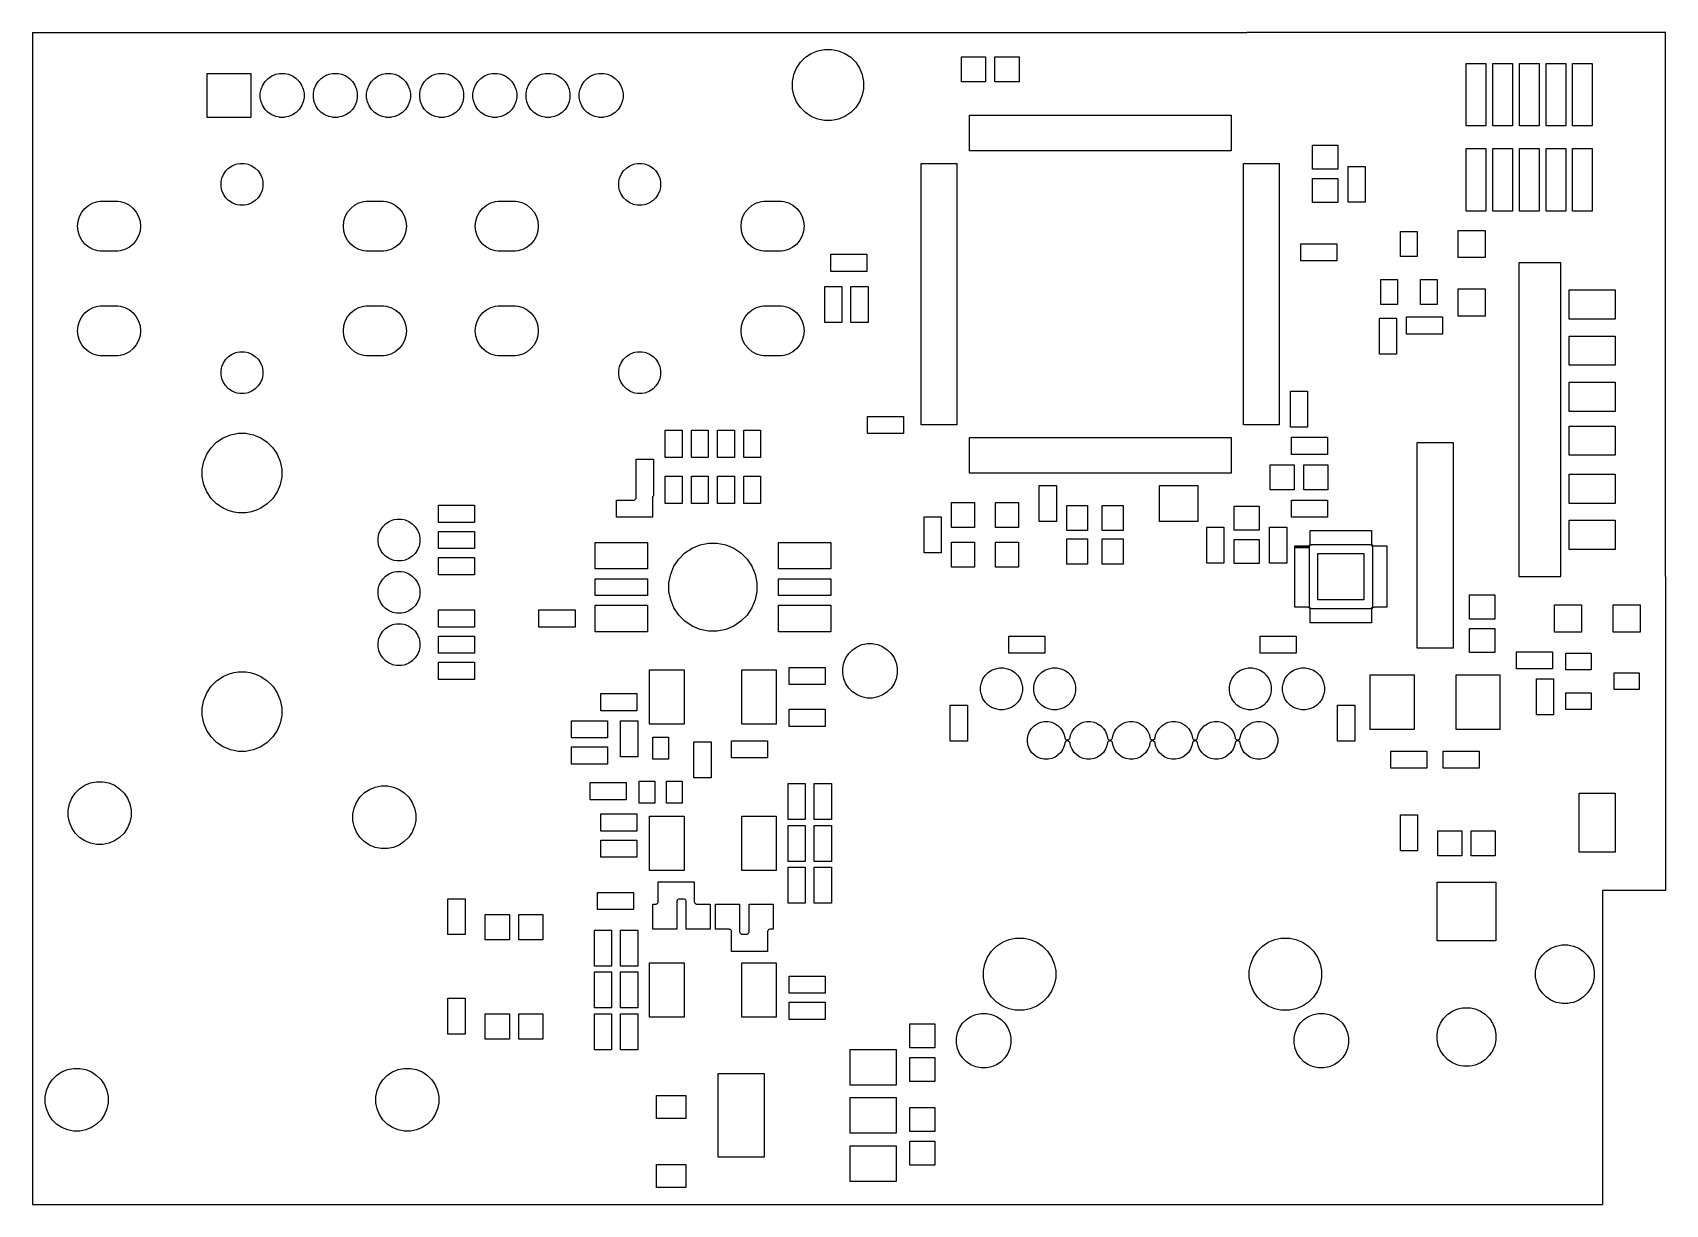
# Model space of a CAD drawing. Extents: x 4.8 to 7.87, y -6.14 to -3.94.
import ezdxf

# ---------------------------------------------------------------- set-up
doc = ezdxf.new("R2010")
doc.units = 0
doc.header["$MEASUREMENT"] = 0
doc.layers.add('BLACK', color=7, linetype='CONTINUOUS')

msp = doc.modelspace()

# ---------------------------------------------------------------- linework, layer by layer
at = {"layer": 'BLACK', "linetype": 'CONTINUOUS'}
for p, q in [((4.80315, -3.93701), (4.80315, -5.66929)), ((4.80315, -3.93701), (7.08661, -3.93701)), ((7.87402, -3.93701), (7.08661, -3.93701)), ((7.87402, -4.37008), (7.87402, -3.93701)), ((6.24723, -3.99277), (6.25655, -3.98345)), ((6.25655, -3.98345), (6.26751, -3.97612)), ((6.26751, -3.97612), (6.27969, -3.97108)), ((6.27969, -3.97108), (6.28616, -3.96979)), ((6.28616, -3.96979), (6.29262, -3.9685)), ((6.29262, -3.9685), (6.3058, -3.9685)), ((6.3058, -3.9685), (6.31227, -3.96979)), ((6.31227, -3.96979), (6.31874, -3.97108)), ((6.31874, -3.97108), (6.33092, -3.97612)), ((6.33092, -3.97612), (6.34188, -3.98345)), ((6.34188, -3.98345), (6.3512, -3.99277)), ((6.5502, -4.02953), (6.5502, -3.98228)), ((6.5502, -3.98228), (6.59547, -3.98228)), ((6.59547, -3.98228), (6.59547, -4.02953)), ((6.61319, -4.02953), (6.61319, -3.98228)), ((6.61319, -3.98228), (6.65846, -3.98228)), ((6.65846, -3.98228), (6.65846, -4.02953)), ((5.1311, -4.09646), (5.1311, -4.01378)), ((5.1311, -4.01378), (5.21378, -4.01378)), ((5.21378, -4.01378), (5.21378, -4.09646)), ((5.24609, -4.02301), (5.25286, -4.01848)), ((5.25286, -4.01848), (5.26038, -4.01537)), ((5.26038, -4.01537), (5.26737, -4.01398)), ((5.26737, -4.01398), (5.26837, -4.01378)), ((5.26837, -4.01378), (5.27651, -4.01378)), ((5.27651, -4.01378), (5.27751, -4.01398)), ((5.27751, -4.01398), (5.2845, -4.01537)), ((5.2845, -4.01537), (5.29202, -4.01848)), ((5.29202, -4.01848), (5.29879, -4.02301)), ((5.34609, -4.02301), (5.35286, -4.01848)), ((5.35286, -4.01848), (5.36038, -4.01537)), ((5.36038, -4.01537), (5.36737, -4.01398)), ((5.36737, -4.01398), (5.36837, -4.01378)), ((5.36837, -4.01378), (5.37651, -4.01378)), ((5.37651, -4.01378), (5.37751, -4.01398)), ((5.37751, -4.01398), (5.3845, -4.01537)), ((5.3845, -4.01537), (5.39202, -4.01848)), ((5.39202, -4.01848), (5.39879, -4.02301)), ((5.44609, -4.02301), (5.45286, -4.01848)), ((5.45286, -4.01848), (5.46038, -4.01537)), ((5.46038, -4.01537), (5.46737, -4.01398)), ((5.46737, -4.01398), (5.46837, -4.01378)), ((5.46837, -4.01378), (5.47651, -4.01378)), ((5.47651, -4.01378), (5.47751, -4.01398)), ((5.47751, -4.01398), (5.4845, -4.01537)), ((5.4845, -4.01537), (5.49202, -4.01848)), ((5.49202, -4.01848), (5.49879, -4.02301)), ((5.54609, -4.02301), (5.55286, -4.01848)), ((5.55286, -4.01848), (5.56038, -4.01537)), ((5.56038, -4.01537), (5.56737, -4.01398)), ((5.56737, -4.01398), (5.56837, -4.01378)), ((5.56837, -4.01378), (5.57651, -4.01378)), ((5.57651, -4.01378), (5.57751, -4.01398)), ((5.57751, -4.01398), (5.5845, -4.01537)), ((5.5845, -4.01537), (5.59202, -4.01848)), ((5.59202, -4.01848), (5.59879, -4.02301)), ((5.64609, -4.02301), (5.65286, -4.01848)), ((5.65286, -4.01848), (5.66038, -4.01537)), ((5.66038, -4.01537), (5.66737, -4.01398)), ((5.66737, -4.01398), (5.66837, -4.01378)), ((5.66837, -4.01378), (5.67651, -4.01378)), ((5.67651, -4.01378), (5.67751, -4.01398)), ((5.67751, -4.01398), (5.6845, -4.01537)), ((5.6845, -4.01537), (5.69202, -4.01848)), ((5.69202, -4.01848), (5.69879, -4.02301)), ((5.74609, -4.02301), (5.75286, -4.01848)), ((5.75286, -4.01848), (5.76038, -4.01537)), ((5.76038, -4.01537), (5.76737, -4.01398)), ((5.76737, -4.01398), (5.76837, -4.01378)), ((5.76837, -4.01378), (5.77651, -4.01378)), ((5.77651, -4.01378), (5.77751, -4.01398)), ((5.77751, -4.01398), (5.7845, -4.01537)), ((5.7845, -4.01537), (5.79202, -4.01848)), ((5.79202, -4.01848), (5.79879, -4.02301)), ((5.84609, -4.02301), (5.85286, -4.01848)), ((5.85286, -4.01848), (5.86038, -4.01537)), ((5.86038, -4.01537), (5.86737, -4.01398)), ((5.86737, -4.01398), (5.86837, -4.01378)), ((5.86837, -4.01378), (5.87651, -4.01378)), ((5.87651, -4.01378), (5.87751, -4.01398)), ((5.87751, -4.01398), (5.8845, -4.01537)), ((5.8845, -4.01537), (5.89202, -4.01848)), ((5.89202, -4.01848), (5.89879, -4.02301)), ((6.23228, -4.02884), (6.23414, -4.01949)), ((6.23414, -4.01949), (6.23486, -4.01591)), ((6.23486, -4.01591), (6.2399, -4.00373)), ((6.2399, -4.00373), (6.24723, -3.99277)), ((6.3512, -3.99277), (6.35852, -4.00373)), ((6.35852, -4.00373), (6.36357, -4.01591)), ((6.36357, -4.01591), (6.36428, -4.01949)), ((6.36428, -4.01949), (6.36614, -4.02884)), ((7.49961, -4.1126), (7.49961, -3.99488)), ((7.49961, -3.99488), (7.53661, -3.99488)), ((7.53661, -3.99488), (7.53661, -4.1126)), ((7.54961, -4.1126), (7.54961, -3.99488)), ((7.54961, -3.99488), (7.58661, -3.99488)), ((7.58661, -3.99488), (7.58661, -4.1126)), ((7.59961, -4.1126), (7.59961, -3.99488)), ((7.59961, -3.99488), (7.63661, -3.99488)), ((7.63661, -3.99488), (7.63661, -4.1126)), ((7.64961, -4.1126), (7.64961, -3.99488)), ((7.64961, -3.99488), (7.68661, -3.99488)), ((7.68661, -3.99488), (7.68661, -4.1126)), ((7.69961, -4.1126), (7.69961, -3.99488)), ((7.69961, -3.99488), (7.73661, -3.99488)), ((7.73661, -3.99488), (7.73661, -4.1126)), ((5.2311, -4.05105), (5.23269, -4.04306)), ((5.2311, -4.05919), (5.2311, -4.05105)), ((5.23269, -4.04306), (5.23581, -4.03554)), ((5.23581, -4.03554), (5.24033, -4.02877)), ((5.24033, -4.02877), (5.24609, -4.02301)), ((5.29879, -4.02301), (5.30455, -4.02877)), ((5.30455, -4.02877), (5.30907, -4.03554)), ((5.30907, -4.03554), (5.31219, -4.04306)), ((5.31219, -4.04306), (5.31378, -4.05105)), ((5.31378, -4.05105), (5.31378, -4.05919)), ((5.3311, -4.05105), (5.33269, -4.04306)), ((5.3311, -4.05919), (5.3311, -4.05105)), ((5.33269, -4.04306), (5.33581, -4.03554)), ((5.33581, -4.03554), (5.34033, -4.02877)), ((5.34033, -4.02877), (5.34609, -4.02301)), ((5.39879, -4.02301), (5.40455, -4.02877)), ((5.40455, -4.02877), (5.40907, -4.03554)), ((5.40907, -4.03554), (5.41219, -4.04306)), ((5.41219, -4.04306), (5.41378, -4.05105)), ((5.41378, -4.05105), (5.41378, -4.05919)), ((5.4311, -4.05105), (5.43269, -4.04306)), ((5.4311, -4.05919), (5.4311, -4.05105)), ((5.43269, -4.04306), (5.43581, -4.03554)), ((5.43581, -4.03554), (5.44033, -4.02877)), ((5.44033, -4.02877), (5.44609, -4.02301)), ((5.49879, -4.02301), (5.50455, -4.02877)), ((5.50455, -4.02877), (5.50907, -4.03554)), ((5.50907, -4.03554), (5.51219, -4.04306)), ((5.51219, -4.04306), (5.51378, -4.05105)), ((5.51378, -4.05105), (5.51378, -4.05919)), ((5.5311, -4.05105), (5.53269, -4.04306)), ((5.5311, -4.05919), (5.5311, -4.05105)), ((5.53269, -4.04306), (5.53581, -4.03554)), ((5.53581, -4.03554), (5.54033, -4.02877)), ((5.54033, -4.02877), (5.54609, -4.02301)), ((5.59879, -4.02301), (5.60455, -4.02877)), ((5.60455, -4.02877), (5.60907, -4.03554)), ((5.60907, -4.03554), (5.61219, -4.04306)), ((5.61219, -4.04306), (5.61378, -4.05105)), ((5.61378, -4.05105), (5.61378, -4.05919)), ((5.6311, -4.05105), (5.63269, -4.04306)), ((5.6311, -4.05919), (5.6311, -4.05105)), ((5.63269, -4.04306), (5.63581, -4.03554)), ((5.63581, -4.03554), (5.64033, -4.02877)), ((5.64033, -4.02877), (5.64609, -4.02301)), ((5.69879, -4.02301), (5.70455, -4.02877)), ((5.70455, -4.02877), (5.70907, -4.03554)), ((5.70907, -4.03554), (5.71219, -4.04306)), ((5.71219, -4.04306), (5.71378, -4.05105)), ((5.71378, -4.05105), (5.71378, -4.05919)), ((5.7311, -4.05105), (5.73269, -4.04306)), ((5.7311, -4.05919), (5.7311, -4.05105)), ((5.73269, -4.04306), (5.73581, -4.03554)), ((5.73581, -4.03554), (5.74033, -4.02877)), ((5.74033, -4.02877), (5.74609, -4.02301)), ((5.79879, -4.02301), (5.80455, -4.02877)), ((5.80455, -4.02877), (5.80907, -4.03554)), ((5.80907, -4.03554), (5.81219, -4.04306)), ((5.81219, -4.04306), (5.81378, -4.05105)), ((5.81378, -4.05105), (5.81378, -4.05919)), ((5.8311, -4.05105), (5.83269, -4.04306)), ((5.8311, -4.05919), (5.8311, -4.05105)), ((5.83269, -4.04306), (5.83581, -4.03554)), ((5.83581, -4.03554), (5.84033, -4.02877)), ((5.84033, -4.02877), (5.84609, -4.02301)), ((5.89879, -4.02301), (5.90455, -4.02877)), ((5.90455, -4.02877), (5.90907, -4.03554)), ((5.90907, -4.03554), (5.91219, -4.04306)), ((5.91219, -4.04306), (5.91378, -4.05105)), ((5.91378, -4.05105), (5.91378, -4.05919)), ((6.23228, -4.04203), (6.23228, -4.02884)), ((6.23249, -4.04306), (6.23228, -4.04203)), ((6.23486, -4.05496), (6.23249, -4.04306)), ((6.36594, -4.04306), (6.36357, -4.05496)), ((6.36614, -4.04203), (6.36594, -4.04306)), ((6.36614, -4.02884), (6.36614, -4.04203)), ((6.59547, -4.02953), (6.5502, -4.02953)), ((6.65846, -4.02953), (6.61319, -4.02953)), ((5.23269, -4.06718), (5.2311, -4.05919)), ((5.23581, -4.0747), (5.23269, -4.06718)), ((5.24033, -4.08147), (5.23581, -4.0747)), ((5.24609, -4.08723), (5.24033, -4.08147)), ((5.30455, -4.08147), (5.29879, -4.08723)), ((5.30907, -4.0747), (5.30455, -4.08147)), ((5.31219, -4.06718), (5.30907, -4.0747)), ((5.31378, -4.05919), (5.31219, -4.06718)), ((5.33269, -4.06718), (5.3311, -4.05919)), ((5.33581, -4.0747), (5.33269, -4.06718)), ((5.34033, -4.08147), (5.33581, -4.0747)), ((5.34609, -4.08723), (5.34033, -4.08147)), ((5.40455, -4.08147), (5.39879, -4.08723)), ((5.40907, -4.0747), (5.40455, -4.08147)), ((5.41219, -4.06718), (5.40907, -4.0747)), ((5.41378, -4.05919), (5.41219, -4.06718)), ((5.43269, -4.06718), (5.4311, -4.05919)), ((5.43581, -4.0747), (5.43269, -4.06718)), ((5.44033, -4.08147), (5.43581, -4.0747)), ((5.44609, -4.08723), (5.44033, -4.08147)), ((5.50455, -4.08147), (5.49879, -4.08723)), ((5.50907, -4.0747), (5.50455, -4.08147)), ((5.51219, -4.06718), (5.50907, -4.0747)), ((5.51378, -4.05919), (5.51219, -4.06718)), ((5.53269, -4.06718), (5.5311, -4.05919)), ((5.53581, -4.0747), (5.53269, -4.06718)), ((5.54033, -4.08147), (5.53581, -4.0747)), ((5.54609, -4.08723), (5.54033, -4.08147)), ((5.60455, -4.08147), (5.59879, -4.08723)), ((5.60907, -4.0747), (5.60455, -4.08147)), ((5.61219, -4.06718), (5.60907, -4.0747)), ((5.61378, -4.05919), (5.61219, -4.06718)), ((5.63269, -4.06718), (5.6311, -4.05919)), ((5.63581, -4.0747), (5.63269, -4.06718)), ((5.64033, -4.08147), (5.63581, -4.0747)), ((5.64609, -4.08723), (5.64033, -4.08147)), ((5.70455, -4.08147), (5.69879, -4.08723)), ((5.70907, -4.0747), (5.70455, -4.08147)), ((5.71219, -4.06718), (5.70907, -4.0747)), ((5.71378, -4.05919), (5.71219, -4.06718)), ((5.73269, -4.06718), (5.7311, -4.05919)), ((5.73581, -4.0747), (5.73269, -4.06718)), ((5.74033, -4.08147), (5.73581, -4.0747)), ((5.74609, -4.08723), (5.74033, -4.08147)), ((5.80455, -4.08147), (5.79879, -4.08723)), ((5.80907, -4.0747), (5.80455, -4.08147)), ((5.81219, -4.06718), (5.80907, -4.0747)), ((5.81378, -4.05919), (5.81219, -4.06718)), ((5.83269, -4.06718), (5.8311, -4.05919)), ((5.83581, -4.0747), (5.83269, -4.06718)), ((5.84033, -4.08147), (5.83581, -4.0747)), ((5.84609, -4.08723), (5.84033, -4.08147)), ((5.90455, -4.08147), (5.89879, -4.08723)), ((5.90907, -4.0747), (5.90455, -4.08147)), ((5.91219, -4.06718), (5.90907, -4.0747)), ((5.91378, -4.05919), (5.91219, -4.06718)), ((6.2399, -4.06714), (6.23486, -4.05496)), ((6.24723, -4.0781), (6.2399, -4.06714)), ((6.25655, -4.08742), (6.24723, -4.0781)), ((6.3512, -4.0781), (6.34188, -4.08742)), ((6.35852, -4.06714), (6.3512, -4.0781)), ((6.36357, -4.05496), (6.35852, -4.06714)), ((5.21378, -4.09646), (5.1311, -4.09646)), ((5.25286, -4.09175), (5.24609, -4.08723)), ((5.26038, -4.09487), (5.25286, -4.09175)), ((5.26737, -4.09626), (5.26038, -4.09487)), ((5.26837, -4.09646), (5.26737, -4.09626)), ((5.27651, -4.09646), (5.26837, -4.09646)), ((5.27751, -4.09626), (5.27651, -4.09646)), ((5.2845, -4.09487), (5.27751, -4.09626)), ((5.29202, -4.09175), (5.2845, -4.09487)), ((5.29879, -4.08723), (5.29202, -4.09175)), ((5.35286, -4.09175), (5.34609, -4.08723)), ((5.36038, -4.09487), (5.35286, -4.09175)), ((5.36737, -4.09626), (5.36038, -4.09487)), ((5.36837, -4.09646), (5.36737, -4.09626)), ((5.37651, -4.09646), (5.36837, -4.09646)), ((5.37751, -4.09626), (5.37651, -4.09646)), ((5.3845, -4.09487), (5.37751, -4.09626)), ((5.39202, -4.09175), (5.3845, -4.09487)), ((5.39879, -4.08723), (5.39202, -4.09175)), ((5.45286, -4.09175), (5.44609, -4.08723)), ((5.46038, -4.09487), (5.45286, -4.09175)), ((5.46737, -4.09626), (5.46038, -4.09487)), ((5.46837, -4.09646), (5.46737, -4.09626)), ((5.47651, -4.09646), (5.46837, -4.09646)), ((5.47751, -4.09626), (5.47651, -4.09646)), ((5.4845, -4.09487), (5.47751, -4.09626)), ((5.49202, -4.09175), (5.4845, -4.09487)), ((5.49879, -4.08723), (5.49202, -4.09175)), ((5.55286, -4.09175), (5.54609, -4.08723)), ((5.56038, -4.09487), (5.55286, -4.09175)), ((5.56737, -4.09626), (5.56038, -4.09487)), ((5.56837, -4.09646), (5.56737, -4.09626)), ((5.57651, -4.09646), (5.56837, -4.09646)), ((5.57751, -4.09626), (5.57651, -4.09646)), ((5.5845, -4.09487), (5.57751, -4.09626)), ((5.59202, -4.09175), (5.5845, -4.09487)), ((5.59879, -4.08723), (5.59202, -4.09175)), ((5.65286, -4.09175), (5.64609, -4.08723)), ((5.66038, -4.09487), (5.65286, -4.09175)), ((5.66737, -4.09626), (5.66038, -4.09487)), ((5.66837, -4.09646), (5.66737, -4.09626)), ((5.67651, -4.09646), (5.66837, -4.09646)), ((5.67751, -4.09626), (5.67651, -4.09646)), ((5.6845, -4.09487), (5.67751, -4.09626)), ((5.69202, -4.09175), (5.6845, -4.09487)), ((5.69879, -4.08723), (5.69202, -4.09175)), ((5.75286, -4.09175), (5.74609, -4.08723)), ((5.76038, -4.09487), (5.75286, -4.09175)), ((5.76737, -4.09626), (5.76038, -4.09487)), ((5.76837, -4.09646), (5.76737, -4.09626)), ((5.77651, -4.09646), (5.76837, -4.09646)), ((5.77751, -4.09626), (5.77651, -4.09646)), ((5.7845, -4.09487), (5.77751, -4.09626)), ((5.79202, -4.09175), (5.7845, -4.09487)), ((5.79879, -4.08723), (5.79202, -4.09175)), ((5.85286, -4.09175), (5.84609, -4.08723)), ((5.86038, -4.09487), (5.85286, -4.09175)), ((5.86737, -4.09626), (5.86038, -4.09487)), ((5.86837, -4.09646), (5.86737, -4.09626)), ((5.87651, -4.09646), (5.86837, -4.09646)), ((5.87751, -4.09626), (5.87651, -4.09646)), ((5.8845, -4.09487), (5.87751, -4.09626)), ((5.89202, -4.09175), (5.8845, -4.09487)), ((5.89879, -4.08723), (5.89202, -4.09175)), ((6.26751, -4.09474), (6.25655, -4.08742)), ((6.27969, -4.09979), (6.26751, -4.09474)), ((6.28616, -4.10108), (6.27969, -4.09979)), ((6.29262, -4.10236), (6.28616, -4.10108)), ((6.3058, -4.10236), (6.29262, -4.10236)), ((6.31227, -4.10108), (6.3058, -4.10236)), ((6.31874, -4.09979), (6.31227, -4.10108)), ((6.33092, -4.09474), (6.31874, -4.09979)), ((6.34188, -4.08742), (6.33092, -4.09474)), ((6.56496, -4.15945), (6.56496, -4.09252)), ((6.56496, -4.09252), (7.05709, -4.09252)), ((7.05709, -4.09252), (7.05709, -4.15945)), ((7.53661, -4.1126), (7.49961, -4.1126)), ((7.58661, -4.1126), (7.54961, -4.1126)), ((7.63661, -4.1126), (7.59961, -4.1126)), ((7.68661, -4.1126), (7.64961, -4.1126)), ((7.73661, -4.1126), (7.69961, -4.1126)), ((7.05709, -4.15945), (6.56496, -4.15945)), ((7.21063, -4.1939), (7.21063, -4.14862)), ((7.21063, -4.14862), (7.25787, -4.14862)), ((7.25787, -4.14862), (7.25787, -4.1939)), ((7.49961, -4.27283), (7.49961, -4.15512)), ((7.49961, -4.15512), (7.53661, -4.15512)), ((7.53661, -4.15512), (7.53661, -4.27283)), ((7.54961, -4.27283), (7.54961, -4.15512)), ((7.54961, -4.15512), (7.58661, -4.15512)), ((7.58661, -4.15512), (7.58661, -4.27283)), ((7.59961, -4.27283), (7.59961, -4.15512)), ((7.59961, -4.15512), (7.63661, -4.15512)), ((7.63661, -4.15512), (7.63661, -4.27283)), ((7.64961, -4.27283), (7.64961, -4.15512)), ((7.64961, -4.15512), (7.68661, -4.15512)), ((7.68661, -4.15512), (7.68661, -4.27283)), ((7.69961, -4.27283), (7.69961, -4.15512)), ((7.69961, -4.15512), (7.73661, -4.15512)), ((7.73661, -4.15512), (7.73661, -4.27283)), ((5.15899, -4.21096), (5.16196, -4.20379)), ((5.16196, -4.20379), (5.16627, -4.19734)), ((5.16627, -4.19734), (5.17175, -4.19186)), ((5.17175, -4.19186), (5.1782, -4.18755)), ((5.1782, -4.18755), (5.18537, -4.18458)), ((5.18537, -4.18458), (5.1879, -4.18408)), ((5.1879, -4.18408), (5.19297, -4.18307)), ((5.19297, -4.18307), (5.20073, -4.18307)), ((5.20073, -4.18307), (5.2058, -4.18408)), ((5.2058, -4.18408), (5.20833, -4.18458)), ((5.20833, -4.18458), (5.2155, -4.18755)), ((5.2155, -4.18755), (5.22195, -4.19186)), ((5.22195, -4.19186), (5.22743, -4.19734)), ((5.22743, -4.19734), (5.23174, -4.20379)), ((5.23174, -4.20379), (5.23471, -4.21096)), ((5.90702, -4.21096), (5.90999, -4.20379)), ((5.90999, -4.20379), (5.9143, -4.19734)), ((5.9143, -4.19734), (5.91978, -4.19186)), ((5.91978, -4.19186), (5.92623, -4.18755)), ((5.92623, -4.18755), (5.9334, -4.18458)), ((5.9334, -4.18458), (5.93593, -4.18408)), ((5.93593, -4.18408), (5.941, -4.18307)), ((5.941, -4.18307), (5.94876, -4.18307)), ((5.94876, -4.18307), (5.95383, -4.18408)), ((5.95383, -4.18408), (5.95637, -4.18458)), ((5.95637, -4.18458), (5.96353, -4.18755)), ((5.96353, -4.18755), (5.96998, -4.19186)), ((5.96998, -4.19186), (5.97546, -4.19734)), ((5.97546, -4.19734), (5.97977, -4.20379)), ((5.97977, -4.20379), (5.98274, -4.21096)), ((6.47441, -4.6752), (6.47441, -4.18307)), ((6.47441, -4.18307), (6.54134, -4.18307)), ((6.54134, -4.18307), (6.54134, -4.6752)), ((7.08071, -4.6752), (7.08071, -4.18307)), ((7.08071, -4.18307), (7.14764, -4.18307)), ((7.14764, -4.18307), (7.14764, -4.6752)), ((7.25787, -4.1939), (7.21063, -4.1939)), ((7.27717, -4.2563), (7.27717, -4.18858)), ((7.27717, -4.18858), (7.30945, -4.18858)), ((7.30945, -4.18858), (7.30945, -4.2563)), ((5.15748, -4.21856), (5.15849, -4.21349)), ((5.15748, -4.22632), (5.15748, -4.21856)), ((5.15849, -4.23139), (5.15748, -4.22632)), ((5.15849, -4.21349), (5.15899, -4.21096)), ((5.15899, -4.23392), (5.15849, -4.23139)), ((5.16196, -4.24109), (5.15899, -4.23392)), ((5.23471, -4.23392), (5.23174, -4.24109)), ((5.23471, -4.21096), (5.23521, -4.21349)), ((5.23521, -4.23139), (5.23471, -4.23392)), ((5.23521, -4.21349), (5.23622, -4.21856)), ((5.23622, -4.22632), (5.23521, -4.23139)), ((5.23622, -4.21856), (5.23622, -4.22632)), ((5.90551, -4.21856), (5.90652, -4.21349)), ((5.90551, -4.22632), (5.90551, -4.21856)), ((5.90652, -4.23139), (5.90551, -4.22632)), ((5.90652, -4.21349), (5.90702, -4.21096)), ((5.90702, -4.23392), (5.90652, -4.23139)), ((5.90999, -4.24109), (5.90702, -4.23392)), ((5.98274, -4.23392), (5.97977, -4.24109)), ((5.98274, -4.21096), (5.98324, -4.21349)), ((5.98324, -4.23139), (5.98274, -4.23392)), ((5.98324, -4.21349), (5.98425, -4.21856)), ((5.98425, -4.22632), (5.98324, -4.23139)), ((5.98425, -4.21856), (5.98425, -4.22632)), ((7.21063, -4.25689), (7.21063, -4.21161)), ((7.21063, -4.21161), (7.25787, -4.21161)), ((7.25787, -4.21161), (7.25787, -4.25689)), ((4.89557, -4.27481), (4.90147, -4.26761)), ((4.90147, -4.26761), (4.90866, -4.26171)), ((4.90866, -4.26171), (4.91687, -4.25732)), ((4.91687, -4.25732), (4.92578, -4.25462)), ((4.91687, -4.25732), (4.91687, -4.25732)), ((4.92578, -4.25462), (4.9304, -4.25416)), ((4.9304, -4.25416), (4.93272, -4.25394)), ((4.93272, -4.25394), (4.96098, -4.25394)), ((4.96098, -4.25394), (4.9633, -4.25416)), ((4.9633, -4.25416), (4.96792, -4.25462)), ((4.96792, -4.25462), (4.97683, -4.25732)), ((4.97683, -4.25732), (4.97683, -4.25732)), ((4.97683, -4.25732), (4.98504, -4.26171)), ((4.98504, -4.26171), (4.99223, -4.26761)), ((4.99223, -4.26761), (4.99813, -4.27481)), ((5.16627, -4.24754), (5.16196, -4.24109)), ((5.17175, -4.25302), (5.16627, -4.24754)), ((5.1782, -4.25733), (5.17175, -4.25302)), ((5.18537, -4.2603), (5.1782, -4.25733)), ((5.1879, -4.2608), (5.18537, -4.2603)), ((5.19297, -4.26181), (5.1879, -4.2608)), ((5.20073, -4.26181), (5.19297, -4.26181)), ((5.2058, -4.2608), (5.20073, -4.26181)), ((5.20833, -4.2603), (5.2058, -4.2608)), ((5.2155, -4.25733), (5.20833, -4.2603)), ((5.22195, -4.25302), (5.2155, -4.25733)), ((5.22743, -4.24754), (5.22195, -4.25302)), ((5.23174, -4.24109), (5.22743, -4.24754)), ((5.39557, -4.27481), (5.40147, -4.26761)), ((5.40147, -4.26761), (5.40866, -4.26171)), ((5.40866, -4.26171), (5.41687, -4.25732)), ((5.41687, -4.25732), (5.42578, -4.25462)), ((5.41687, -4.25732), (5.41687, -4.25732)), ((5.42578, -4.25462), (5.4304, -4.25416)), ((5.4304, -4.25416), (5.43272, -4.25394)), ((5.43272, -4.25394), (5.46098, -4.25394)), ((5.46098, -4.25394), (5.4633, -4.25416)), ((5.4633, -4.25416), (5.46792, -4.25462)), ((5.46792, -4.25462), (5.47683, -4.25732)), ((5.47683, -4.25732), (5.47683, -4.25732)), ((5.47683, -4.25732), (5.48504, -4.26171)), ((5.48504, -4.26171), (5.49223, -4.26761)), ((5.49223, -4.26761), (5.49813, -4.27481)), ((5.6436, -4.27481), (5.6495, -4.26761)), ((5.6495, -4.26761), (5.6567, -4.26171)), ((5.6567, -4.26171), (5.6649, -4.25732)), ((5.6649, -4.25732), (5.67381, -4.25462)), ((5.6649, -4.25732), (5.6649, -4.25732)), ((5.67381, -4.25462), (5.67844, -4.25416)), ((5.67844, -4.25416), (5.68075, -4.25394)), ((5.68075, -4.25394), (5.70901, -4.25394)), ((5.70901, -4.25394), (5.71133, -4.25416)), ((5.71133, -4.25416), (5.71595, -4.25462)), ((5.71595, -4.25462), (5.72486, -4.25732)), ((5.72486, -4.25732), (5.72486, -4.25732)), ((5.72486, -4.25732), (5.73307, -4.26171)), ((5.73307, -4.26171), (5.74026, -4.26761)), ((5.74026, -4.26761), (5.74617, -4.27481)), ((5.9143, -4.24754), (5.90999, -4.24109)), ((5.91978, -4.25302), (5.9143, -4.24754)), ((5.92623, -4.25733), (5.91978, -4.25302)), ((5.9334, -4.2603), (5.92623, -4.25733)), ((5.93593, -4.2608), (5.9334, -4.2603)), ((5.941, -4.26181), (5.93593, -4.2608)), ((5.94876, -4.26181), (5.941, -4.26181)), ((5.95383, -4.2608), (5.94876, -4.26181)), ((5.95637, -4.2603), (5.95383, -4.2608)), ((5.96353, -4.25733), (5.95637, -4.2603)), ((5.96998, -4.25302), (5.96353, -4.25733)), ((5.97546, -4.24754), (5.96998, -4.25302)), ((5.97977, -4.24109), (5.97546, -4.24754)), ((6.1436, -4.27481), (6.1495, -4.26761)), ((6.1495, -4.26761), (6.1567, -4.26171)), ((6.1567, -4.26171), (6.1649, -4.25732)), ((6.1649, -4.25732), (6.17381, -4.25462)), ((6.1649, -4.25732), (6.1649, -4.25732)), ((6.17381, -4.25462), (6.17844, -4.25416)), ((6.17844, -4.25416), (6.18075, -4.25394)), ((6.18075, -4.25394), (6.20901, -4.25394)), ((6.20901, -4.25394), (6.21133, -4.25416)), ((6.21133, -4.25416), (6.21595, -4.25462)), ((6.21595, -4.25462), (6.22486, -4.25732)), ((6.22486, -4.25732), (6.22486, -4.25732)), ((6.22486, -4.25732), (6.23307, -4.26171)), ((6.23307, -4.26171), (6.24026, -4.26761)), ((6.24026, -4.26761), (6.24617, -4.27481)), ((7.25787, -4.25689), (7.21063, -4.25689)), ((7.30945, -4.2563), (7.27717, -4.2563)), ((4.88757, -4.30118), (4.88848, -4.29192)), ((4.88848, -4.29192), (4.89118, -4.28301)), ((4.89118, -4.28301), (4.89557, -4.27481)), ((4.89118, -4.28301), (4.89118, -4.28301)), ((4.99813, -4.27481), (5.00252, -4.28301)), ((5.00252, -4.28301), (5.00252, -4.28301)), ((5.00252, -4.28301), (5.00522, -4.29192)), ((5.00522, -4.29192), (5.00613, -4.30118)), ((5.38757, -4.30118), (5.38848, -4.29192)), ((5.38848, -4.29192), (5.39118, -4.28301)), ((5.39118, -4.28301), (5.39557, -4.27481)), ((5.39118, -4.28301), (5.39118, -4.28301)), ((5.49813, -4.27481), (5.50252, -4.28301)), ((5.50252, -4.28301), (5.50252, -4.28301)), ((5.50252, -4.28301), (5.50522, -4.29192)), ((5.50522, -4.29192), (5.50613, -4.30118)), ((5.6356, -4.30118), (5.63651, -4.29192)), ((5.63651, -4.29192), (5.63921, -4.28301)), ((5.63921, -4.28301), (5.6436, -4.27481)), ((5.63921, -4.28301), (5.63921, -4.28301)), ((5.74617, -4.27481), (5.75055, -4.28301)), ((5.75055, -4.28301), (5.75055, -4.28301)), ((5.75055, -4.28301), (5.75325, -4.29192)), ((5.75325, -4.29192), (5.75417, -4.30118)), ((6.1356, -4.30118), (6.13651, -4.29192)), ((6.13651, -4.29192), (6.13921, -4.28301)), ((6.13921, -4.28301), (6.1436, -4.27481)), ((6.13921, -4.28301), (6.13921, -4.28301)), ((6.24617, -4.27481), (6.25055, -4.28301)), ((6.25055, -4.28301), (6.25055, -4.28301)), ((6.25055, -4.28301), (6.25325, -4.29192)), ((6.25325, -4.29192), (6.25417, -4.30118)), ((7.53661, -4.27283), (7.49961, -4.27283)), ((7.58661, -4.27283), (7.54961, -4.27283)), ((7.63661, -4.27283), (7.59961, -4.27283)), ((7.68661, -4.27283), (7.64961, -4.27283)), ((7.73661, -4.27283), (7.69961, -4.27283)), ((4.88848, -4.31044), (4.88757, -4.30118)), ((4.89118, -4.31935), (4.88848, -4.31044)), ((4.89557, -4.32756), (4.89118, -4.31935)), ((4.89118, -4.31935), (4.89118, -4.31935)), ((4.90147, -4.33475), (4.89557, -4.32756)), ((4.99813, -4.32756), (4.99223, -4.33475)), ((5.00252, -4.31935), (4.99813, -4.32756)), ((5.00522, -4.31044), (5.00252, -4.31935)), ((5.00252, -4.31935), (5.00252, -4.31935)), ((5.00613, -4.30118), (5.00522, -4.31044)), ((5.38848, -4.31044), (5.38757, -4.30118)), ((5.39118, -4.31935), (5.38848, -4.31044)), ((5.39557, -4.32756), (5.39118, -4.31935)), ((5.39118, -4.31935), (5.39118, -4.31935)), ((5.40147, -4.33475), (5.39557, -4.32756)), ((5.49813, -4.32756), (5.49223, -4.33475)), ((5.50252, -4.31935), (5.49813, -4.32756)), ((5.50522, -4.31044), (5.50252, -4.31935)), ((5.50252, -4.31935), (5.50252, -4.31935)), ((5.50613, -4.30118), (5.50522, -4.31044)), ((5.63651, -4.31044), (5.6356, -4.30118)), ((5.63921, -4.31935), (5.63651, -4.31044)), ((5.6436, -4.32756), (5.63921, -4.31935)), ((5.63921, -4.31935), (5.63921, -4.31935)), ((5.6495, -4.33475), (5.6436, -4.32756)), ((5.74617, -4.32756), (5.74026, -4.33475)), ((5.75055, -4.31935), (5.74617, -4.32756)), ((5.75325, -4.31044), (5.75055, -4.31935)), ((5.75055, -4.31935), (5.75055, -4.31935)), ((5.75417, -4.30118), (5.75325, -4.31044)), ((6.13651, -4.31044), (6.1356, -4.30118)), ((6.13921, -4.31935), (6.13651, -4.31044)), ((6.1436, -4.32756), (6.13921, -4.31935)), ((6.13921, -4.31935), (6.13921, -4.31935)), ((6.1495, -4.33475), (6.1436, -4.32756)), ((6.24617, -4.32756), (6.24026, -4.33475)), ((6.25055, -4.31935), (6.24617, -4.32756)), ((6.25325, -4.31044), (6.25055, -4.31935)), ((6.25055, -4.31935), (6.25055, -4.31935)), ((6.25417, -4.30118), (6.25325, -4.31044)), ((7.37598, -4.35827), (7.37598, -4.31102)), ((7.37598, -4.31102), (7.40748, -4.31102)), ((7.40748, -4.31102), (7.40748, -4.35827)), ((7.48425, -4.36024), (7.48425, -4.30906)), ((7.48425, -4.30906), (7.53543, -4.30906)), ((7.53543, -4.30906), (7.53543, -4.36024)), ((4.90866, -4.34065), (4.90147, -4.33475)), ((4.91687, -4.34504), (4.90866, -4.34065)), ((4.92578, -4.34774), (4.91687, -4.34504)), ((4.91687, -4.34504), (4.91687, -4.34504)), ((4.9304, -4.3482), (4.92578, -4.34774)), ((4.93272, -4.34843), (4.9304, -4.3482)), ((4.96098, -4.34843), (4.93272, -4.34843)), ((4.9633, -4.3482), (4.96098, -4.34843)), ((4.96792, -4.34774), (4.9633, -4.3482)), ((4.97683, -4.34504), (4.96792, -4.34774)), ((4.98504, -4.34065), (4.97683, -4.34504)), ((4.97683, -4.34504), (4.97683, -4.34504)), ((4.99223, -4.33475), (4.98504, -4.34065)), ((5.40866, -4.34065), (5.40147, -4.33475)), ((5.41687, -4.34504), (5.40866, -4.34065)), ((5.42578, -4.34774), (5.41687, -4.34504)), ((5.41687, -4.34504), (5.41687, -4.34504)), ((5.4304, -4.3482), (5.42578, -4.34774)), ((5.43272, -4.34843), (5.4304, -4.3482)), ((5.46098, -4.34843), (5.43272, -4.34843)), ((5.4633, -4.3482), (5.46098, -4.34843)), ((5.46792, -4.34774), (5.4633, -4.3482)), ((5.47683, -4.34504), (5.46792, -4.34774)), ((5.48504, -4.34065), (5.47683, -4.34504)), ((5.47683, -4.34504), (5.47683, -4.34504)), ((5.49223, -4.33475), (5.48504, -4.34065)), ((5.6567, -4.34065), (5.6495, -4.33475)), ((5.6649, -4.34504), (5.6567, -4.34065)), ((5.67381, -4.34774), (5.6649, -4.34504)), ((5.6649, -4.34504), (5.6649, -4.34504)), ((5.67844, -4.3482), (5.67381, -4.34774)), ((5.68075, -4.34843), (5.67844, -4.3482)), ((5.70901, -4.34843), (5.68075, -4.34843)), ((5.71133, -4.3482), (5.70901, -4.34843)), ((5.71595, -4.34774), (5.71133, -4.3482)), ((5.72486, -4.34504), (5.71595, -4.34774)), ((5.73307, -4.34065), (5.72486, -4.34504)), ((5.72486, -4.34504), (5.72486, -4.34504)), ((5.74026, -4.33475), (5.73307, -4.34065)), ((6.1567, -4.34065), (6.1495, -4.33475)), ((6.1649, -4.34504), (6.1567, -4.34065)), ((6.17381, -4.34774), (6.1649, -4.34504)), ((6.1649, -4.34504), (6.1649, -4.34504)), ((6.17844, -4.3482), (6.17381, -4.34774)), ((6.18075, -4.34843), (6.17844, -4.3482)), ((6.20901, -4.34843), (6.18075, -4.34843)), ((6.21133, -4.3482), (6.20901, -4.34843)), ((6.21595, -4.34774), (6.21133, -4.3482)), ((6.22486, -4.34504), (6.21595, -4.34774)), ((6.23307, -4.34065), (6.22486, -4.34504)), ((6.22486, -4.34504), (6.22486, -4.34504)), ((6.24026, -4.33475), (6.23307, -4.34065)), ((6.30472, -4.38622), (6.30472, -4.35394)), ((6.30472, -4.35394), (6.37244, -4.35394)), ((6.37244, -4.35394), (6.37244, -4.38622)), ((7.18858, -4.36654), (7.18858, -4.33425)), ((7.18858, -4.33425), (7.2563, -4.33425)), ((7.2563, -4.33425), (7.2563, -4.36654)), ((7.40748, -4.35827), (7.37598, -4.35827)), ((7.53543, -4.36024), (7.48425, -4.36024)), ((6.37244, -4.38622), (6.30472, -4.38622)), ((7.2563, -4.36654), (7.18858, -4.36654)), ((7.67717, -4.37008), (7.59843, -4.37008)), ((7.59843, -4.37008), (7.59843, -4.96063)), ((7.67717, -4.96063), (7.67717, -4.37008)), ((7.87402, -4.96063), (7.87402, -4.37008)), ((6.29291, -4.48268), (6.29291, -4.41496)), ((6.29291, -4.41496), (6.3252, -4.41496)), ((6.3252, -4.41496), (6.3252, -4.48268)), ((6.34213, -4.48268), (6.34213, -4.41496)), ((6.34213, -4.41496), (6.37441, -4.41496)), ((6.37441, -4.41496), (6.37441, -4.48268)), ((7.33858, -4.44882), (7.33858, -4.40157)), ((7.33858, -4.40157), (7.37008, -4.40157)), ((7.37008, -4.40157), (7.37008, -4.44882)), ((7.41339, -4.44882), (7.41339, -4.40157)), ((7.41339, -4.40157), (7.44488, -4.40157)), ((7.44488, -4.40157), (7.44488, -4.44882)), ((7.48425, -4.47047), (7.48425, -4.41929)), ((7.48425, -4.41929), (7.53543, -4.41929)), ((7.53543, -4.41929), (7.53543, -4.47047)), ((7.69291, -4.47638), (7.69291, -4.42126)), ((7.69291, -4.42126), (7.77953, -4.42126)), ((7.77953, -4.42126), (7.77953, -4.47638)), ((4.91687, -4.45417), (4.92578, -4.45147)), ((4.92578, -4.45147), (4.9304, -4.45102)), ((4.9304, -4.45102), (4.93272, -4.45079)), ((4.93272, -4.45079), (4.96098, -4.45079)), ((4.96098, -4.45079), (4.9633, -4.45102)), ((4.9633, -4.45102), (4.96792, -4.45147)), ((4.96792, -4.45147), (4.97683, -4.45417)), ((5.41687, -4.45417), (5.42578, -4.45147)), ((5.42578, -4.45147), (5.4304, -4.45102)), ((5.4304, -4.45102), (5.43272, -4.45079)), ((5.43272, -4.45079), (5.46098, -4.45079)), ((5.46098, -4.45079), (5.4633, -4.45102)), ((5.4633, -4.45102), (5.46792, -4.45147)), ((5.46792, -4.45147), (5.47683, -4.45417)), ((5.6649, -4.45417), (5.67381, -4.45147)), ((5.67381, -4.45147), (5.67844, -4.45102)), ((5.67844, -4.45102), (5.68075, -4.45079)), ((5.68075, -4.45079), (5.70901, -4.45079)), ((5.70901, -4.45079), (5.71133, -4.45102)), ((5.71133, -4.45102), (5.71595, -4.45147)), ((5.71595, -4.45147), (5.72486, -4.45417)), ((6.1649, -4.45417), (6.17381, -4.45147)), ((6.17381, -4.45147), (6.17844, -4.45102)), ((6.17844, -4.45102), (6.18075, -4.45079)), ((6.18075, -4.45079), (6.20901, -4.45079)), ((6.20901, -4.45079), (6.21133, -4.45102)), ((6.21133, -4.45102), (6.21595, -4.45147)), ((6.21595, -4.45147), (6.22486, -4.45417)), ((7.37008, -4.44882), (7.33858, -4.44882)), ((7.44488, -4.44882), (7.41339, -4.44882)), ((4.88848, -4.48877), (4.89118, -4.47986)), ((4.89118, -4.47986), (4.89557, -4.47166)), ((4.89118, -4.47986), (4.89118, -4.47986)), ((4.89557, -4.47166), (4.90147, -4.46446)), ((4.90147, -4.46446), (4.90866, -4.45856)), ((4.90866, -4.45856), (4.91687, -4.45417)), ((4.91687, -4.45417), (4.91687, -4.45417)), ((4.97683, -4.45417), (4.97683, -4.45417)), ((4.97683, -4.45417), (4.98504, -4.45856)), ((4.98504, -4.45856), (4.99223, -4.46446)), ((4.99223, -4.46446), (4.99813, -4.47166)), ((4.99813, -4.47166), (5.00252, -4.47986)), ((5.00252, -4.47986), (5.00252, -4.47986)), ((5.00252, -4.47986), (5.00522, -4.48877)), ((5.38848, -4.48877), (5.39118, -4.47986)), ((5.39118, -4.47986), (5.39557, -4.47166)), ((5.39118, -4.47986), (5.39118, -4.47986)), ((5.39557, -4.47166), (5.40147, -4.46446)), ((5.40147, -4.46446), (5.40866, -4.45856)), ((5.40866, -4.45856), (5.41687, -4.45417)), ((5.41687, -4.45417), (5.41687, -4.45417)), ((5.47683, -4.45417), (5.47683, -4.45417)), ((5.47683, -4.45417), (5.48504, -4.45856)), ((5.48504, -4.45856), (5.49223, -4.46446)), ((5.49223, -4.46446), (5.49813, -4.47166)), ((5.49813, -4.47166), (5.50252, -4.47986)), ((5.50252, -4.47986), (5.50252, -4.47986)), ((5.50252, -4.47986), (5.50522, -4.48877)), ((5.63651, -4.48877), (5.63921, -4.47986)), ((5.63921, -4.47986), (5.6436, -4.47166)), ((5.63921, -4.47986), (5.63921, -4.47986)), ((5.6436, -4.47166), (5.6495, -4.46446)), ((5.6495, -4.46446), (5.6567, -4.45856)), ((5.6567, -4.45856), (5.6649, -4.45417)), ((5.6649, -4.45417), (5.6649, -4.45417)), ((5.72486, -4.45417), (5.72486, -4.45417)), ((5.72486, -4.45417), (5.73307, -4.45856)), ((5.73307, -4.45856), (5.74026, -4.46446)), ((5.74026, -4.46446), (5.74617, -4.47166)), ((5.74617, -4.47166), (5.75055, -4.47986)), ((5.75055, -4.47986), (5.75055, -4.47986)), ((5.75055, -4.47986), (5.75325, -4.48877)), ((6.13651, -4.48877), (6.13921, -4.47986)), ((6.13921, -4.47986), (6.1436, -4.47166)), ((6.13921, -4.47986), (6.13921, -4.47986)), ((6.1436, -4.47166), (6.1495, -4.46446)), ((6.1495, -4.46446), (6.1567, -4.45856)), ((6.1567, -4.45856), (6.1649, -4.45417)), ((6.1649, -4.45417), (6.1649, -4.45417)), ((6.22486, -4.45417), (6.22486, -4.45417)), ((6.22486, -4.45417), (6.23307, -4.45856)), ((6.23307, -4.45856), (6.24026, -4.46446)), ((6.24026, -4.46446), (6.24617, -4.47166)), ((6.24617, -4.47166), (6.25055, -4.47986)), ((6.25055, -4.47986), (6.25055, -4.47986)), ((6.25055, -4.47986), (6.25325, -4.48877)), ((6.3252, -4.48268), (6.29291, -4.48268)), ((6.37441, -4.48268), (6.34213, -4.48268)), ((7.33622, -4.54173), (7.33622, -4.47402)), ((7.33622, -4.47402), (7.3685, -4.47402)), ((7.3685, -4.47402), (7.3685, -4.54173)), ((7.3874, -4.50433), (7.3874, -4.47205)), ((7.3874, -4.47205), (7.45512, -4.47205)), ((7.45512, -4.47205), (7.45512, -4.50433)), ((7.53543, -4.47047), (7.48425, -4.47047)), ((7.77953, -4.47638), (7.69291, -4.47638)), ((4.88757, -4.49803), (4.88848, -4.48877)), ((4.88848, -4.50729), (4.88757, -4.49803)), ((4.89118, -4.5162), (4.88848, -4.50729)), ((5.00522, -4.50729), (5.00252, -4.5162)), ((5.00522, -4.48877), (5.00613, -4.49803)), ((5.00613, -4.49803), (5.00522, -4.50729)), ((5.38757, -4.49803), (5.38848, -4.48877)), ((5.38848, -4.50729), (5.38757, -4.49803)), ((5.39118, -4.5162), (5.38848, -4.50729)), ((5.50522, -4.50729), (5.50252, -4.5162)), ((5.50522, -4.48877), (5.50613, -4.49803)), ((5.50613, -4.49803), (5.50522, -4.50729)), ((5.6356, -4.49803), (5.63651, -4.48877)), ((5.63651, -4.50729), (5.6356, -4.49803)), ((5.63921, -4.5162), (5.63651, -4.50729)), ((5.75325, -4.50729), (5.75055, -4.5162)), ((5.75325, -4.48877), (5.75417, -4.49803)), ((5.75417, -4.49803), (5.75325, -4.50729)), ((6.1356, -4.49803), (6.13651, -4.48877)), ((6.13651, -4.50729), (6.1356, -4.49803)), ((6.13921, -4.5162), (6.13651, -4.50729)), ((6.25325, -4.50729), (6.25055, -4.5162)), ((6.25325, -4.48877), (6.25417, -4.49803)), ((6.25417, -4.49803), (6.25325, -4.50729)), ((7.45512, -4.50433), (7.3874, -4.50433)), ((7.69291, -4.56299), (7.69291, -4.50787)), ((7.69291, -4.50787), (7.77953, -4.50787)), ((7.77953, -4.50787), (7.77953, -4.56299)), ((4.89557, -4.52441), (4.89118, -4.5162)), ((4.89118, -4.5162), (4.89118, -4.5162)), ((4.90147, -4.5316), (4.89557, -4.52441)), ((4.90866, -4.5375), (4.90147, -4.5316)), ((4.91687, -4.54189), (4.90866, -4.5375)), ((4.92578, -4.54459), (4.91687, -4.54189)), ((4.91687, -4.54189), (4.91687, -4.54189)), ((4.9304, -4.54505), (4.92578, -4.54459)), ((4.96792, -4.54459), (4.9633, -4.54505)), ((4.97683, -4.54189), (4.96792, -4.54459)), ((4.98504, -4.5375), (4.97683, -4.54189)), ((4.97683, -4.54189), (4.97683, -4.54189)), ((4.99223, -4.5316), (4.98504, -4.5375)), ((4.99813, -4.52441), (4.99223, -4.5316)), ((5.00252, -4.5162), (4.99813, -4.52441)), ((5.00252, -4.5162), (5.00252, -4.5162)), ((5.17175, -4.54619), (5.1782, -4.54188)), ((5.1782, -4.54188), (5.18537, -4.53891)), ((5.18537, -4.53891), (5.1879, -4.53841)), ((5.1879, -4.53841), (5.19297, -4.5374)), ((5.19297, -4.5374), (5.20073, -4.5374)), ((5.20073, -4.5374), (5.2058, -4.53841)), ((5.2058, -4.53841), (5.20833, -4.53891)), ((5.20833, -4.53891), (5.2155, -4.54188)), ((5.2155, -4.54188), (5.22195, -4.54619)), ((5.39557, -4.52441), (5.39118, -4.5162)), ((5.39118, -4.5162), (5.39118, -4.5162)), ((5.40147, -4.5316), (5.39557, -4.52441)), ((5.40866, -4.5375), (5.40147, -4.5316)), ((5.41687, -4.54189), (5.40866, -4.5375)), ((5.42578, -4.54459), (5.41687, -4.54189)), ((5.41687, -4.54189), (5.41687, -4.54189)), ((5.4304, -4.54505), (5.42578, -4.54459)), ((5.46792, -4.54459), (5.4633, -4.54505)), ((5.47683, -4.54189), (5.46792, -4.54459)), ((5.48504, -4.5375), (5.47683, -4.54189)), ((5.47683, -4.54189), (5.47683, -4.54189)), ((5.49223, -4.5316), (5.48504, -4.5375)), ((5.49813, -4.52441), (5.49223, -4.5316)), ((5.50252, -4.5162), (5.49813, -4.52441)), ((5.50252, -4.5162), (5.50252, -4.5162)), ((5.6436, -4.52441), (5.63921, -4.5162)), ((5.63921, -4.5162), (5.63921, -4.5162)), ((5.6495, -4.5316), (5.6436, -4.52441)), ((5.6567, -4.5375), (5.6495, -4.5316)), ((5.6649, -4.54189), (5.6567, -4.5375)), ((5.67381, -4.54459), (5.6649, -4.54189)), ((5.6649, -4.54189), (5.6649, -4.54189)), ((5.67844, -4.54505), (5.67381, -4.54459)), ((5.71595, -4.54459), (5.71133, -4.54505)), ((5.72486, -4.54189), (5.71595, -4.54459)), ((5.73307, -4.5375), (5.72486, -4.54189)), ((5.72486, -4.54189), (5.72486, -4.54189)), ((5.74026, -4.5316), (5.73307, -4.5375)), ((5.74617, -4.52441), (5.74026, -4.5316)), ((5.75055, -4.5162), (5.74617, -4.52441)), ((5.75055, -4.5162), (5.75055, -4.5162)), ((5.91978, -4.54619), (5.92623, -4.54188)), ((5.92623, -4.54188), (5.9334, -4.53891)), ((5.9334, -4.53891), (5.93593, -4.53841)), ((5.93593, -4.53841), (5.941, -4.5374)), ((5.941, -4.5374), (5.94876, -4.5374)), ((5.94876, -4.5374), (5.95383, -4.53841)), ((5.95383, -4.53841), (5.95637, -4.53891)), ((5.95637, -4.53891), (5.96353, -4.54188)), ((5.96353, -4.54188), (5.96998, -4.54619)), ((6.1436, -4.52441), (6.13921, -4.5162)), ((6.13921, -4.5162), (6.13921, -4.5162)), ((6.1495, -4.5316), (6.1436, -4.52441)), ((6.1567, -4.5375), (6.1495, -4.5316)), ((6.1649, -4.54189), (6.1567, -4.5375)), ((6.17381, -4.54459), (6.1649, -4.54189)), ((6.1649, -4.54189), (6.1649, -4.54189)), ((6.17844, -4.54505), (6.17381, -4.54459)), ((6.21595, -4.54459), (6.21133, -4.54505)), ((6.22486, -4.54189), (6.21595, -4.54459)), ((6.23307, -4.5375), (6.22486, -4.54189)), ((6.22486, -4.54189), (6.22486, -4.54189)), ((6.24026, -4.5316), (6.23307, -4.5375)), ((6.24617, -4.52441), (6.24026, -4.5316)), ((6.25055, -4.5162), (6.24617, -4.52441)), ((6.25055, -4.5162), (6.25055, -4.5162)), ((7.3685, -4.54173), (7.33622, -4.54173)), ((4.93272, -4.54528), (4.9304, -4.54505)), ((4.96098, -4.54528), (4.93272, -4.54528)), ((4.9633, -4.54505), (4.96098, -4.54528)), ((5.15748, -4.57289), (5.15899, -4.56529)), ((5.15748, -4.58065), (5.15748, -4.57289)), ((5.15899, -4.56529), (5.16196, -4.55812)), ((5.16196, -4.55812), (5.16627, -4.55167)), ((5.16627, -4.55167), (5.17175, -4.54619)), ((5.22195, -4.54619), (5.22743, -4.55167)), ((5.22743, -4.55167), (5.23174, -4.55812)), ((5.23174, -4.55812), (5.23471, -4.56529)), ((5.23471, -4.56529), (5.23622, -4.57289)), ((5.23622, -4.57289), (5.23622, -4.58065)), ((5.43272, -4.54528), (5.4304, -4.54505)), ((5.46098, -4.54528), (5.43272, -4.54528)), ((5.4633, -4.54505), (5.46098, -4.54528)), ((5.68075, -4.54528), (5.67844, -4.54505)), ((5.70901, -4.54528), (5.68075, -4.54528)), ((5.71133, -4.54505), (5.70901, -4.54528)), ((5.90551, -4.57289), (5.90702, -4.56529)), ((5.90551, -4.58065), (5.90551, -4.57289)), ((5.90702, -4.56529), (5.90999, -4.55812)), ((5.90999, -4.55812), (5.9143, -4.55167)), ((5.9143, -4.55167), (5.91978, -4.54619)), ((5.96998, -4.54619), (5.97546, -4.55167)), ((5.97546, -4.55167), (5.97977, -4.55812)), ((5.97977, -4.55812), (5.98274, -4.56529)), ((5.98274, -4.56529), (5.98425, -4.57289)), ((5.98425, -4.57289), (5.98425, -4.58065)), ((6.18075, -4.54528), (6.17844, -4.54505)), ((6.20901, -4.54528), (6.18075, -4.54528)), ((6.21133, -4.54505), (6.20901, -4.54528)), ((7.77953, -4.56299), (7.69291, -4.56299)), ((5.15899, -4.58826), (5.15748, -4.58065)), ((5.16196, -4.59542), (5.15899, -4.58826)), ((5.16627, -4.60187), (5.16196, -4.59542)), ((5.17175, -4.60735), (5.16627, -4.60187)), ((5.22743, -4.60187), (5.22195, -4.60735)), ((5.23174, -4.59542), (5.22743, -4.60187)), ((5.23471, -4.58826), (5.23174, -4.59542)), ((5.23622, -4.58065), (5.23471, -4.58826)), ((5.90702, -4.58826), (5.90551, -4.58065)), ((5.90999, -4.59542), (5.90702, -4.58826)), ((5.9143, -4.60187), (5.90999, -4.59542)), ((5.91978, -4.60735), (5.9143, -4.60187)), ((5.97546, -4.60187), (5.96998, -4.60735)), ((5.97977, -4.59542), (5.97546, -4.60187)), ((5.98274, -4.58826), (5.97977, -4.59542)), ((5.98425, -4.58065), (5.98274, -4.58826)), ((7.69291, -4.64961), (7.69291, -4.59449)), ((7.69291, -4.59449), (7.77953, -4.59449)), ((7.77953, -4.59449), (7.77953, -4.64961)), ((5.1782, -4.61166), (5.17175, -4.60735)), ((5.18537, -4.61463), (5.1782, -4.61166)), ((5.1879, -4.61513), (5.18537, -4.61463)), ((5.19297, -4.61614), (5.1879, -4.61513)), ((5.20073, -4.61614), (5.19297, -4.61614)), ((5.2058, -4.61513), (5.20073, -4.61614)), ((5.20833, -4.61463), (5.2058, -4.61513)), ((5.2155, -4.61166), (5.20833, -4.61463)), ((5.22195, -4.60735), (5.2155, -4.61166)), ((5.92623, -4.61166), (5.91978, -4.60735)), ((5.9334, -4.61463), (5.92623, -4.61166)), ((5.93593, -4.61513), (5.9334, -4.61463)), ((5.941, -4.61614), (5.93593, -4.61513)), ((5.94876, -4.61614), (5.941, -4.61614)), ((5.95383, -4.61513), (5.94876, -4.61614)), ((5.95637, -4.61463), (5.95383, -4.61513)), ((5.96353, -4.61166), (5.95637, -4.61463)), ((5.96998, -4.60735), (5.96353, -4.61166)), ((7.1689, -4.67953), (7.1689, -4.61181)), ((7.1689, -4.61181), (7.20118, -4.61181)), ((7.20118, -4.61181), (7.20118, -4.67953)), ((6.37362, -4.69134), (6.37362, -4.65906)), ((6.37362, -4.65906), (6.44134, -4.65906)), ((6.44134, -4.65906), (6.44134, -4.69134)), ((7.77953, -4.64961), (7.69291, -4.64961)), ((5.16142, -4.69946), (5.16939, -4.69616)), ((5.16939, -4.69616), (5.17503, -4.69382)), ((5.17503, -4.69382), (5.18226, -4.69238)), ((5.18226, -4.69238), (5.18948, -4.69094)), ((5.18948, -4.69094), (5.20422, -4.69094)), ((5.20422, -4.69094), (5.21144, -4.69238)), ((5.21144, -4.69238), (5.21867, -4.69382)), ((5.21867, -4.69382), (5.22431, -4.69616)), ((5.22431, -4.69616), (5.23228, -4.69946)), ((5.99311, -4.73622), (5.99311, -4.68504)), ((5.99311, -4.68504), (6.02461, -4.68504)), ((6.02461, -4.68504), (6.02461, -4.73622)), ((6.04232, -4.73622), (6.04232, -4.68504)), ((6.04232, -4.68504), (6.07382, -4.68504)), ((6.07382, -4.68504), (6.07382, -4.73622)), ((6.09154, -4.73622), (6.09154, -4.68504)), ((6.09154, -4.68504), (6.12303, -4.68504)), ((6.12303, -4.68504), (6.12303, -4.73622)), ((6.14075, -4.73622), (6.14075, -4.68504)), ((6.14075, -4.68504), (6.17224, -4.68504)), ((6.17224, -4.68504), (6.17224, -4.73622)), ((6.44134, -4.69134), (6.37362, -4.69134)), ((6.54134, -4.6752), (6.47441, -4.6752)), ((7.14764, -4.6752), (7.08071, -4.6752)), ((7.20118, -4.67953), (7.1689, -4.67953)), ((7.17087, -4.73071), (7.17087, -4.69843)), ((7.17087, -4.69843), (7.23858, -4.69843)), ((7.23858, -4.69843), (7.23858, -4.73071)), ((7.69291, -4.73228), (7.69291, -4.67717)), ((7.69291, -4.67717), (7.77953, -4.67717)), ((7.77953, -4.67717), (7.77953, -4.73228)), ((5.13056, -4.73032), (5.13875, -4.71806)), ((5.13875, -4.71806), (5.14917, -4.70764)), ((5.14917, -4.70764), (5.16142, -4.69946)), ((5.23228, -4.69946), (5.24453, -4.70764)), ((5.24453, -4.70764), (5.25495, -4.71806)), ((5.25495, -4.71806), (5.26314, -4.73032)), ((6.56496, -4.76575), (6.56496, -4.69882)), ((6.56496, -4.69882), (7.05709, -4.69882)), ((7.05709, -4.69882), (7.05709, -4.76575)), ((7.40709, -5.09488), (7.40709, -4.70827)), ((7.40709, -4.70827), (7.4748, -4.70827)), ((7.4748, -4.70827), (7.4748, -5.09488)), ((5.12205, -4.75838), (5.12492, -4.74393)), ((5.12205, -4.77312), (5.12205, -4.75838)), ((5.12492, -4.74393), (5.13056, -4.73032)), ((5.26314, -4.73032), (5.26878, -4.74393)), ((5.26878, -4.74393), (5.27165, -4.75838)), ((5.27165, -4.75838), (5.27165, -4.77312)), ((5.93858, -4.81161), (5.93858, -4.73976)), ((5.93858, -4.73976), (5.97087, -4.73976)), ((5.97087, -4.73976), (5.97087, -4.80849)), ((6.02461, -4.73622), (5.99311, -4.73622)), ((6.07382, -4.73622), (6.04232, -4.73622)), ((6.12303, -4.73622), (6.09154, -4.73622)), ((6.17224, -4.73622), (6.14075, -4.73622)), ((7.13091, -4.79724), (7.13091, -4.75)), ((7.13091, -4.75), (7.17618, -4.75)), ((7.23858, -4.73071), (7.17087, -4.73071)), ((7.17618, -4.75), (7.17618, -4.79724)), ((7.1939, -4.79724), (7.1939, -4.75)), ((7.1939, -4.75), (7.23917, -4.75)), ((7.23917, -4.75), (7.23917, -4.79724)), ((7.77953, -4.73228), (7.69291, -4.73228)), ((5.12492, -4.78757), (5.12205, -4.77312)), ((5.13056, -4.80118), (5.12492, -4.78757)), ((5.26878, -4.78757), (5.26314, -4.80118)), ((5.27165, -4.77312), (5.26878, -4.78757)), ((5.99311, -4.82283), (5.99311, -4.77165)), ((5.99311, -4.77165), (6.02461, -4.77165)), ((6.02461, -4.77165), (6.02461, -4.82283)), ((6.04232, -4.82283), (6.04232, -4.77165)), ((6.04232, -4.77165), (6.07382, -4.77165)), ((6.07382, -4.77165), (6.07382, -4.82283)), ((6.09154, -4.82283), (6.09154, -4.77165)), ((6.09154, -4.77165), (6.12303, -4.77165)), ((6.12303, -4.77165), (6.12303, -4.82283)), ((6.14075, -4.82283), (6.14075, -4.77165)), ((6.14075, -4.77165), (6.17224, -4.77165)), ((6.17224, -4.77165), (6.17224, -4.82283)), ((7.05709, -4.76575), (6.56496, -4.76575)), ((6.69646, -4.85669), (6.69646, -4.78898)), ((6.69646, -4.78898), (6.72874, -4.78898)), ((6.72874, -4.78898), (6.72874, -4.85669)), ((6.92283, -4.85669), (6.92283, -4.78898)), ((6.92283, -4.78898), (6.99449, -4.78898)), ((6.99449, -4.78898), (6.99449, -4.85669)), ((7.69291, -4.82283), (7.69291, -4.76772)), ((7.69291, -4.76772), (7.77953, -4.76772)), ((7.77953, -4.76772), (7.77953, -4.82283)), ((5.13875, -4.81343), (5.13056, -4.80118)), ((5.14917, -4.82385), (5.13875, -4.81343)), ((5.25495, -4.81343), (5.24453, -4.82385)), ((5.26314, -4.80118), (5.25495, -4.81343)), ((5.90118, -4.84882), (5.90118, -4.81654)), ((5.90118, -4.81654), (5.93366, -4.81654)), ((5.93366, -4.81654), (5.93462, -4.81644)), ((5.93462, -4.81644), (5.93554, -4.81616)), ((5.93554, -4.81616), (5.9364, -4.81571)), ((5.9364, -4.81571), (5.93714, -4.81509)), ((5.93714, -4.81509), (5.93775, -4.81435)), ((5.93775, -4.81435), (5.93821, -4.8135)), ((5.93821, -4.8135), (5.93849, -4.81257)), ((5.93849, -4.81257), (5.93858, -4.81161)), ((5.96899, -4.81144), (5.9689, -4.8124)), ((5.9689, -4.8124), (5.9689, -4.84882)), ((5.96927, -4.81052), (5.96899, -4.81144)), ((5.96973, -4.80967), (5.96927, -4.81052)), ((5.97034, -4.80892), (5.96973, -4.80967)), ((5.97087, -4.80849), (5.97034, -4.80892)), ((6.5315, -4.86811), (6.5315, -4.82087)), ((6.5315, -4.82087), (6.5748, -4.82087)), ((6.5748, -4.82087), (6.5748, -4.86811)), ((6.61417, -4.86811), (6.61417, -4.82087)), ((6.61417, -4.82087), (6.65748, -4.82087)), ((6.65748, -4.82087), (6.65748, -4.86811)), ((7.17618, -4.79724), (7.13091, -4.79724)), ((7.17087, -4.84882), (7.17087, -4.81654)), ((7.17087, -4.81654), (7.23858, -4.81654)), ((7.23917, -4.79724), (7.1939, -4.79724)), ((7.23858, -4.81654), (7.23858, -4.84882)), ((5.16142, -4.83204), (5.14917, -4.82385)), ((5.16939, -4.83534), (5.16142, -4.83204)), ((5.17503, -4.83768), (5.16939, -4.83534)), ((5.18226, -4.83911), (5.17503, -4.83768)), ((5.18948, -4.84055), (5.18226, -4.83911)), ((5.20422, -4.84055), (5.18948, -4.84055)), ((5.21144, -4.83911), (5.20422, -4.84055)), ((5.21867, -4.83768), (5.21144, -4.83911)), ((5.22431, -4.83534), (5.21867, -4.83768)), ((5.23228, -4.83204), (5.22431, -4.83534)), ((5.24453, -4.82385), (5.23228, -4.83204)), ((5.56654, -4.85866), (5.56654, -4.82638)), ((5.56654, -4.82638), (5.63425, -4.82638)), ((5.63425, -4.82638), (5.63425, -4.85866)), ((5.9689, -4.84882), (5.90118, -4.84882)), ((6.02461, -4.82283), (5.99311, -4.82283)), ((6.07382, -4.82283), (6.04232, -4.82283)), ((6.12303, -4.82283), (6.09154, -4.82283)), ((6.17224, -4.82283), (6.14075, -4.82283)), ((6.47992, -4.91575), (6.47992, -4.84803)), ((6.47992, -4.84803), (6.5122, -4.84803)), ((6.5122, -4.84803), (6.5122, -4.91575)), ((6.74803, -4.87402), (6.74803, -4.82677)), ((6.74803, -4.82677), (6.7874, -4.82677)), ((6.7874, -4.82677), (6.7874, -4.87402)), ((6.81496, -4.87402), (6.81496, -4.82677)), ((6.81496, -4.82677), (6.85433, -4.82677)), ((6.85433, -4.82677), (6.85433, -4.87402)), ((7.06299, -4.87303), (7.06299, -4.82776)), ((7.06299, -4.82776), (7.11024, -4.82776)), ((7.11024, -4.82776), (7.11024, -4.87303)), ((7.23858, -4.84882), (7.17087, -4.84882)), ((7.77953, -4.82283), (7.69291, -4.82283)), ((5.45276, -4.88785), (5.45427, -4.88025)), ((5.45427, -4.88025), (5.45724, -4.87308)), ((5.45427, -4.88025), (5.45427, -4.88025)), ((5.45724, -4.87308), (5.46155, -4.86664)), ((5.46155, -4.86664), (5.46703, -4.86115)), ((5.46703, -4.86115), (5.47348, -4.85684)), ((5.47348, -4.85684), (5.48064, -4.85388)), ((5.48064, -4.85388), (5.48318, -4.85337)), ((5.48318, -4.85337), (5.48825, -4.85236)), ((5.48825, -4.85236), (5.496, -4.85236)), ((5.496, -4.85236), (5.50107, -4.85337)), ((5.50107, -4.85337), (5.50361, -4.85388)), ((5.50361, -4.85388), (5.51077, -4.85684)), ((5.51077, -4.85684), (5.51722, -4.86115)), ((5.51722, -4.86115), (5.52271, -4.86664)), ((5.52271, -4.86664), (5.52702, -4.87308)), ((5.52702, -4.87308), (5.52998, -4.88025)), ((5.52998, -4.88025), (5.52998, -4.88025)), ((5.52998, -4.88025), (5.5315, -4.88785)), ((5.63425, -4.85866), (5.56654, -4.85866)), ((5.56654, -4.90787), (5.56654, -4.87559)), ((5.56654, -4.87559), (5.63425, -4.87559)), ((5.63425, -4.87559), (5.63425, -4.90787)), ((6.5748, -4.86811), (6.5315, -4.86811)), ((6.65748, -4.86811), (6.61417, -4.86811)), ((6.72874, -4.85669), (6.69646, -4.85669)), ((6.7874, -4.87402), (6.74803, -4.87402)), ((6.85433, -4.87402), (6.81496, -4.87402)), ((6.99449, -4.85669), (6.92283, -4.85669)), ((7.01142, -4.93543), (7.01142, -4.86772)), ((7.01142, -4.86772), (7.0437, -4.86772)), ((7.0437, -4.86772), (7.0437, -4.93543)), ((7.11024, -4.87303), (7.06299, -4.87303)), ((7.12953, -4.93543), (7.12953, -4.86772)), ((7.12953, -4.86772), (7.16181, -4.86772)), ((7.16181, -4.86772), (7.16181, -4.93543)), ((7.2061, -4.89803), (7.2061, -4.87402)), ((7.2061, -4.87402), (7.32146, -4.87402)), ((7.32146, -4.87402), (7.32146, -4.89803)), ((7.69291, -4.90945), (7.69291, -4.85433)), ((7.69291, -4.85433), (7.77953, -4.85433)), ((7.77953, -4.85433), (7.77953, -4.90945)), ((5.45276, -4.89561), (5.45276, -4.88785)), ((5.45361, -4.89991), (5.45276, -4.89561)), ((5.45427, -4.90322), (5.45361, -4.89991)), ((5.45724, -4.91038), (5.45427, -4.90322)), ((5.46155, -4.91683), (5.45724, -4.91038)), ((5.52702, -4.91038), (5.52271, -4.91683)), ((5.52998, -4.90322), (5.52702, -4.91038)), ((5.53064, -4.89991), (5.52998, -4.90322)), ((5.5315, -4.89561), (5.53064, -4.89991)), ((5.5315, -4.88785), (5.5315, -4.89561)), ((5.63425, -4.90787), (5.56654, -4.90787)), ((5.86122, -4.94606), (5.86122, -4.89646)), ((5.86122, -4.89646), (5.95965, -4.89646)), ((5.95965, -4.89646), (5.95965, -4.94606)), ((6.02997, -4.9161), (6.04351, -4.90705)), ((6.04351, -4.90705), (6.05856, -4.90081)), ((6.04351, -4.90705), (6.04351, -4.90705)), ((6.05856, -4.90081), (6.07453, -4.89764)), ((6.07453, -4.89764), (6.09082, -4.89764)), ((6.09082, -4.89764), (6.10679, -4.90081)), ((6.10679, -4.90081), (6.12184, -4.90705)), ((6.12184, -4.90705), (6.12184, -4.90705)), ((6.12184, -4.90705), (6.13538, -4.9161)), ((6.20571, -4.94606), (6.20571, -4.89646)), ((6.20571, -4.89646), (6.30413, -4.89646)), ((6.30413, -4.89646), (6.30413, -4.94606)), ((6.5315, -4.94291), (6.5315, -4.89567)), ((6.5315, -4.89567), (6.5748, -4.89567)), ((6.5748, -4.89567), (6.5748, -4.94291)), ((6.61417, -4.94291), (6.61417, -4.89567)), ((6.61417, -4.89567), (6.65748, -4.89567)), ((6.65748, -4.89567), (6.65748, -4.94291)), ((6.74803, -4.93701), (6.74803, -4.88976)), ((6.74803, -4.88976), (6.7874, -4.88976)), ((6.7874, -4.88976), (6.7874, -4.93701)), ((6.81496, -4.93701), (6.81496, -4.88976)), ((6.81496, -4.88976), (6.85433, -4.88976)), ((6.85433, -4.88976), (6.85433, -4.93701)), ((7.06299, -4.93602), (7.06299, -4.89075)), ((7.06299, -4.89075), (7.11024, -4.89075)), ((7.11024, -4.89075), (7.11024, -4.93602)), ((7.17717, -4.90571), (7.17717, -4.90295)), ((7.17717, -4.90295), (7.20118, -4.90295)), ((7.17717, -5.01831), (7.17717, -4.90571)), ((7.17717, -4.90571), (7.20394, -4.90571)), ((7.20394, -4.90571), (7.17717, -4.90571)), ((7.20118, -4.90295), (7.20214, -4.90286)), ((7.20214, -4.90286), (7.20306, -4.90258)), ((7.20306, -4.90258), (7.20392, -4.90212)), ((7.20392, -4.90212), (7.20466, -4.90151)), ((7.20403, -4.90475), (7.20394, -4.90571)), ((7.20394, -4.90571), (7.20394, -5.01555)), ((7.20431, -4.90383), (7.20403, -4.90475)), ((7.20477, -4.90297), (7.20431, -4.90383)), ((7.20466, -4.90151), (7.20527, -4.90077)), ((7.20538, -4.90223), (7.20477, -4.90297)), ((7.20527, -4.90077), (7.20573, -4.89991)), ((7.20612, -4.90162), (7.20538, -4.90223)), ((7.20573, -4.89991), (7.20601, -4.89899)), ((7.20601, -4.89899), (7.2061, -4.89803)), ((7.20697, -4.90116), (7.20612, -4.90162)), ((7.2079, -4.90088), (7.20697, -4.90116)), ((7.20886, -4.90079), (7.2079, -4.90088)), ((7.3187, -4.90079), (7.20886, -4.90079)), ((7.31966, -4.90088), (7.3187, -4.90079)), ((7.32058, -4.90116), (7.31966, -4.90088)), ((7.32143, -4.90162), (7.32058, -4.90116)), ((7.32218, -4.90223), (7.32143, -4.90162)), ((7.32146, -4.89803), (7.32155, -4.89899)), ((7.32155, -4.89899), (7.32183, -4.89991)), ((7.32183, -4.89991), (7.32229, -4.90077)), ((7.32279, -4.90297), (7.32218, -4.90223)), ((7.32229, -4.90077), (7.3229, -4.90151)), ((7.32325, -4.90383), (7.32279, -4.90297)), ((7.3229, -4.90151), (7.32364, -4.90212)), ((7.32353, -4.90475), (7.32325, -4.90383)), ((7.32362, -4.90571), (7.32353, -4.90475)), ((7.32362, -5.01555), (7.32362, -4.90571)), ((7.32364, -4.90212), (7.32449, -4.90258)), ((7.32449, -4.90258), (7.32542, -4.90286)), ((7.32542, -4.90286), (7.32638, -4.90295)), ((7.32638, -4.90295), (7.35039, -4.90295)), ((7.35039, -4.90295), (7.35039, -5.01831)), ((7.77953, -4.90945), (7.69291, -4.90945)), ((5.46703, -4.92231), (5.46155, -4.91683)), ((5.47348, -4.92662), (5.46703, -4.92231)), ((5.48064, -4.92959), (5.47348, -4.92662)), ((5.48318, -4.93009), (5.48064, -4.92959)), ((5.48825, -4.9311), (5.48318, -4.93009)), ((5.496, -4.9311), (5.48825, -4.9311)), ((5.50107, -4.93009), (5.496, -4.9311)), ((5.50361, -4.92959), (5.50107, -4.93009)), ((5.51077, -4.92662), (5.50361, -4.92959)), ((5.51722, -4.92231), (5.51077, -4.92662)), ((5.52271, -4.91683), (5.51722, -4.92231)), ((5.56654, -4.95709), (5.56654, -4.9248)), ((5.56654, -4.9248), (5.63425, -4.9248)), ((5.63425, -4.9248), (5.63425, -4.95709)), ((6.00318, -4.9562), (6.00941, -4.94115)), ((6.00941, -4.94115), (6.01846, -4.92761)), ((6.00941, -4.94115), (6.00941, -4.94115)), ((6.01846, -4.92761), (6.02997, -4.9161)), ((6.13538, -4.9161), (6.1469, -4.92761)), ((6.1469, -4.92761), (6.15594, -4.94115)), ((6.15594, -4.94115), (6.15594, -4.94115)), ((6.15594, -4.94115), (6.16218, -4.9562)), ((6.5122, -4.91575), (6.47992, -4.91575)), ((6.5748, -4.94291), (6.5315, -4.94291)), ((6.65748, -4.94291), (6.61417, -4.94291)), ((6.7874, -4.93701), (6.74803, -4.93701)), ((6.85433, -4.93701), (6.81496, -4.93701)), ((7.0437, -4.93543), (7.01142, -4.93543)), ((7.11024, -4.93602), (7.06299, -4.93602)), ((7.16181, -4.93543), (7.12953, -4.93543)), ((7.22047, -5.00394), (7.22047, -4.91732)), ((7.22047, -4.91732), (7.30709, -4.91732)), ((7.30709, -4.91732), (7.30709, -5.00394)), ((5.45427, -4.97867), (5.45724, -4.97151)), ((5.45724, -4.97151), (5.46155, -4.96506)), ((5.46155, -4.96506), (5.46703, -4.95958)), ((5.46703, -4.95958), (5.47348, -4.95527)), ((5.47348, -4.95527), (5.48064, -4.9523)), ((5.48064, -4.9523), (5.48318, -4.9518)), ((5.48318, -4.9518), (5.48825, -4.95079)), ((5.48825, -4.95079), (5.496, -4.95079)), ((5.496, -4.95079), (5.50107, -4.9518)), ((5.50107, -4.9518), (5.50361, -4.9523)), ((5.50361, -4.9523), (5.51077, -4.95527)), ((5.51077, -4.95527), (5.51722, -4.95958)), ((5.51722, -4.95958), (5.52271, -4.96506)), ((5.52271, -4.96506), (5.52702, -4.97151)), ((5.52702, -4.97151), (5.52998, -4.97867)), ((5.63425, -4.95709), (5.56654, -4.95709)), ((5.95965, -4.94606), (5.86122, -4.94606)), ((5.86122, -4.99606), (5.86122, -4.96457)), ((5.86122, -4.96457), (5.95965, -4.96457)), ((5.95965, -4.96457), (5.95965, -4.99606)), ((6, -4.97217), (6.00318, -4.9562)), ((6, -4.98846), (6, -4.97217)), ((6.16218, -4.9562), (6.16535, -4.97217)), ((6.16535, -4.97217), (6.16535, -4.98846)), ((6.30413, -4.94606), (6.20571, -4.94606)), ((6.20571, -4.99606), (6.20571, -4.96457)), ((6.20571, -4.96457), (6.30413, -4.96457)), ((6.30413, -4.96457), (6.30413, -4.99606)), ((7.59843, -4.96063), (7.67717, -4.96063)), ((7.87402, -4.96063), (7.87402, -5.55118)), ((5.45276, -4.98628), (5.45376, -4.98121)), ((5.45276, -4.99404), (5.45276, -4.98628)), ((5.45367, -4.99862), (5.45276, -4.99404)), ((5.45427, -5.00164), (5.45367, -4.99862)), ((5.45376, -4.98121), (5.45427, -4.97867)), ((5.45724, -5.00881), (5.45427, -5.00164)), ((5.52998, -5.00164), (5.52702, -5.00881)), ((5.52998, -4.97867), (5.53049, -4.98121)), ((5.53058, -4.99862), (5.52998, -5.00164)), ((5.53049, -4.98121), (5.5315, -4.98628)), ((5.5315, -4.99404), (5.53058, -4.99862)), ((5.5315, -4.98628), (5.5315, -4.99404)), ((5.95965, -4.99606), (5.86122, -4.99606)), ((6.00318, -5.00443), (6, -4.98846)), ((6.00922, -5.01903), (6.00318, -5.00443)), ((6.16218, -5.00443), (6.15613, -5.01903)), ((6.16535, -4.98846), (6.16218, -5.00443)), ((6.30413, -4.99606), (6.20571, -4.99606)), ((7.30709, -5.00394), (7.22047, -5.00394)), ((7.50591, -5.04035), (7.50591, -4.99508)), ((7.50591, -4.99508), (7.55315, -4.99508)), ((7.55315, -4.99508), (7.55315, -5.04035)), ((5.46155, -5.01525), (5.45724, -5.00881)), ((5.46703, -5.02074), (5.46155, -5.01525)), ((5.47348, -5.02505), (5.46703, -5.02074)), ((5.48064, -5.02801), (5.47348, -5.02505)), ((5.48318, -5.02852), (5.48064, -5.02801)), ((5.48825, -5.02953), (5.48318, -5.02852)), ((5.496, -5.02953), (5.48825, -5.02953)), ((5.50107, -5.02852), (5.496, -5.02953)), ((5.50361, -5.02801), (5.50107, -5.02852)), ((5.51077, -5.02505), (5.50361, -5.02801)), ((5.51722, -5.02074), (5.51077, -5.02505)), ((5.52271, -5.01525), (5.51722, -5.02074)), ((5.52702, -5.00881), (5.52271, -5.01525)), ((5.56654, -5.05551), (5.56654, -5.02323)), ((5.56654, -5.02323), (5.63425, -5.02323)), ((5.63425, -5.02323), (5.63425, -5.05551)), ((5.75551, -5.05551), (5.75551, -5.02323)), ((5.75551, -5.02323), (5.82323, -5.02323)), ((5.82323, -5.02323), (5.82323, -5.05551)), ((5.86122, -5.06417), (5.86122, -5.01457)), ((5.86122, -5.01457), (5.95965, -5.01457)), ((5.95965, -5.01457), (5.95965, -5.06417)), ((6.00941, -5.01948), (6.00922, -5.01903)), ((6.01846, -5.03302), (6.00941, -5.01948)), ((6.02997, -5.04453), (6.01846, -5.03302)), ((6.1469, -5.03302), (6.13538, -5.04453)), ((6.15594, -5.01948), (6.1469, -5.03302)), ((6.15613, -5.01903), (6.15594, -5.01948)), ((6.20571, -5.06417), (6.20571, -5.01457)), ((6.20571, -5.01457), (6.30413, -5.01457)), ((6.30413, -5.01457), (6.30413, -5.06417)), ((7.20118, -5.01831), (7.17717, -5.01831)), ((7.20214, -5.0184), (7.20118, -5.01831)), ((7.20306, -5.01868), (7.20214, -5.0184)), ((7.20392, -5.01914), (7.20306, -5.01868)), ((7.20466, -5.01975), (7.20392, -5.01914)), ((7.20394, -5.01555), (7.20403, -5.01651)), ((7.20403, -5.01651), (7.20431, -5.01743)), ((7.20431, -5.01743), (7.20477, -5.01829)), ((7.20527, -5.02049), (7.20466, -5.01975)), ((7.20477, -5.01829), (7.20538, -5.01903)), ((7.20573, -5.02135), (7.20527, -5.02049)), ((7.20538, -5.01903), (7.20612, -5.01964)), ((7.20601, -5.02227), (7.20573, -5.02135)), ((7.2061, -5.02323), (7.20601, -5.02227)), ((7.2061, -5.04724), (7.2061, -5.02323)), ((7.20612, -5.01964), (7.20697, -5.0201)), ((7.20697, -5.0201), (7.2079, -5.02038)), ((7.2079, -5.02038), (7.20886, -5.02047)), ((7.20886, -5.02047), (7.3187, -5.02047)), ((7.3187, -5.02047), (7.31966, -5.02038)), ((7.31966, -5.02038), (7.32058, -5.0201)), ((7.32058, -5.0201), (7.32143, -5.01964)), ((7.32143, -5.01964), (7.32218, -5.01903)), ((7.32155, -5.02227), (7.32146, -5.02323)), ((7.32146, -5.02323), (7.32146, -5.04724)), ((7.32183, -5.02135), (7.32155, -5.02227)), ((7.32229, -5.02049), (7.32183, -5.02135)), ((7.32218, -5.01903), (7.32279, -5.01829)), ((7.3229, -5.01975), (7.32229, -5.02049)), ((7.32279, -5.01829), (7.32325, -5.01743)), ((7.32364, -5.01914), (7.3229, -5.01975)), ((7.32325, -5.01743), (7.32353, -5.01651)), ((7.32353, -5.01651), (7.32362, -5.01555)), ((7.32449, -5.01868), (7.32364, -5.01914)), ((7.32542, -5.0184), (7.32449, -5.01868)), ((7.32638, -5.01831), (7.32542, -5.0184)), ((7.35039, -5.01831), (7.32638, -5.01831)), ((7.66535, -5.06496), (7.66535, -5.01378)), ((7.66535, -5.01378), (7.71654, -5.01378)), ((7.71654, -5.01378), (7.71654, -5.06496)), ((7.77559, -5.06496), (7.77559, -5.01378)), ((7.77559, -5.01378), (7.82677, -5.01378)), ((7.82677, -5.01378), (7.82677, -5.06496)), ((5.45724, -5.06993), (5.46155, -5.06349)), ((5.46155, -5.06349), (5.46703, -5.058)), ((5.46703, -5.058), (5.47348, -5.05369)), ((5.47348, -5.05369), (5.48064, -5.05073)), ((5.48064, -5.05073), (5.48318, -5.05022)), ((5.48318, -5.05022), (5.48825, -5.04921)), ((5.48825, -5.04921), (5.496, -5.04921)), ((5.496, -5.04921), (5.50107, -5.05022)), ((5.50107, -5.05022), (5.50361, -5.05073)), ((5.50361, -5.05073), (5.51077, -5.05369)), ((5.51077, -5.05369), (5.51722, -5.058)), ((5.51722, -5.058), (5.52271, -5.06349)), ((5.52271, -5.06349), (5.52702, -5.06993)), ((5.63425, -5.05551), (5.56654, -5.05551)), ((5.82323, -5.05551), (5.75551, -5.05551)), ((5.95965, -5.06417), (5.86122, -5.06417)), ((6.04351, -5.05358), (6.02997, -5.04453)), ((6.05856, -5.05981), (6.04351, -5.05358)), ((6.04351, -5.05358), (6.04351, -5.05358)), ((6.04351, -5.05358), (6.04351, -5.05358)), ((6.07453, -5.06299), (6.05856, -5.05981)), ((6.09082, -5.06299), (6.07453, -5.06299)), ((6.10679, -5.05981), (6.09082, -5.06299)), ((6.12184, -5.05358), (6.10679, -5.05981)), ((6.13538, -5.04453), (6.12184, -5.05358)), ((6.12184, -5.05358), (6.12184, -5.05358)), ((6.12184, -5.05358), (6.12184, -5.05358)), ((6.30413, -5.06417), (6.20571, -5.06417)), ((7.32146, -5.04724), (7.2061, -5.04724)), ((7.55315, -5.04035), (7.50591, -5.04035)), ((7.50591, -5.10335), (7.50591, -5.05807)), ((7.50591, -5.05807), (7.55315, -5.05807)), ((7.55315, -5.05807), (7.55315, -5.10335)), ((7.71654, -5.06496), (7.66535, -5.06496)), ((7.82677, -5.06496), (7.77559, -5.06496)), ((5.45276, -5.08471), (5.45427, -5.0771)), ((5.45276, -5.09246), (5.45276, -5.08471)), ((5.45427, -5.10007), (5.45276, -5.09246)), ((5.45427, -5.0771), (5.45724, -5.06993)), ((5.52702, -5.06993), (5.52998, -5.0771)), ((5.52998, -5.0771), (5.5315, -5.08471)), ((5.5315, -5.09246), (5.52998, -5.10007)), ((5.5315, -5.08471), (5.5315, -5.09246)), ((5.56654, -5.10472), (5.56654, -5.07244)), ((5.56654, -5.07244), (5.63425, -5.07244)), ((5.63425, -5.07244), (5.63425, -5.10472)), ((6.34533, -5.09804), (6.35371, -5.09244)), ((6.35371, -5.09244), (6.36302, -5.08858)), ((6.36302, -5.08858), (6.36797, -5.0876)), ((6.36797, -5.0876), (6.37291, -5.08661)), ((6.37291, -5.08661), (6.38299, -5.08661)), ((6.38299, -5.08661), (6.38794, -5.0876)), ((6.38794, -5.0876), (6.39288, -5.08858)), ((6.39288, -5.08858), (6.4022, -5.09244)), ((6.4022, -5.09244), (6.41058, -5.09804)), ((6.63937, -5.10472), (6.63937, -5.07244)), ((6.63937, -5.07244), (6.70709, -5.07244)), ((6.70709, -5.07244), (6.70709, -5.10472)), ((7.11181, -5.10472), (7.11181, -5.07244)), ((7.11181, -5.07244), (7.17953, -5.07244)), ((7.17953, -5.07244), (7.17953, -5.10472)), ((7.4748, -5.09488), (7.40709, -5.09488)), ((5.45724, -5.10723), (5.45427, -5.10007)), ((5.46155, -5.11368), (5.45724, -5.10723)), ((5.46703, -5.11916), (5.46155, -5.11368)), ((5.47348, -5.12347), (5.46703, -5.11916)), ((5.48064, -5.12644), (5.47348, -5.12347)), ((5.48318, -5.12694), (5.48064, -5.12644)), ((5.48825, -5.12795), (5.48318, -5.12694)), ((5.496, -5.12795), (5.48825, -5.12795)), ((5.50107, -5.12694), (5.496, -5.12795)), ((5.50361, -5.12644), (5.50107, -5.12694)), ((5.51077, -5.12347), (5.50361, -5.12644)), ((5.51722, -5.11916), (5.51077, -5.12347)), ((5.52271, -5.11368), (5.51722, -5.11916)), ((5.52702, -5.10723), (5.52271, -5.11368)), ((5.52998, -5.10007), (5.52702, -5.10723)), ((5.63425, -5.10472), (5.56654, -5.10472)), ((5.56654, -5.15394), (5.56654, -5.12165)), ((5.56654, -5.12165), (5.63425, -5.12165)), ((5.63425, -5.12165), (5.63425, -5.15394)), ((6.32677, -5.13275), (6.32874, -5.12287)), ((6.32874, -5.12287), (6.3326, -5.11355)), ((6.3326, -5.11355), (6.3382, -5.10517)), ((6.3382, -5.10517), (6.34533, -5.09804)), ((6.41058, -5.09804), (6.41771, -5.10517)), ((6.41771, -5.10517), (6.42331, -5.11355)), ((6.42331, -5.11355), (6.42717, -5.12287)), ((6.42717, -5.12287), (6.42913, -5.13275)), ((6.70709, -5.10472), (6.63937, -5.10472)), ((7.17953, -5.10472), (7.11181, -5.10472)), ((7.55315, -5.10335), (7.50591, -5.10335)), ((7.59409, -5.13425), (7.59409, -5.10197)), ((7.59409, -5.10197), (7.66181, -5.10197)), ((7.66181, -5.10197), (7.66181, -5.13425)), ((7.68701, -5.13583), (7.68701, -5.10433)), ((7.68701, -5.10433), (7.73425, -5.10433)), ((7.73425, -5.10433), (7.73425, -5.13583)), ((5.13875, -5.16688), (5.14917, -5.15646)), ((5.14917, -5.15646), (5.16142, -5.14828)), ((5.16142, -5.14828), (5.16939, -5.14497)), ((5.16939, -5.14497), (5.17503, -5.14264)), ((5.17503, -5.14264), (5.18226, -5.1412)), ((5.18226, -5.1412), (5.18948, -5.13976)), ((5.18948, -5.13976), (5.20422, -5.13976)), ((5.20422, -5.13976), (5.21144, -5.1412)), ((5.21144, -5.1412), (5.21867, -5.14264)), ((5.21867, -5.14264), (5.22431, -5.14497)), ((5.22431, -5.14497), (5.23228, -5.14828)), ((5.23228, -5.14828), (5.24453, -5.15646)), ((5.24453, -5.15646), (5.25495, -5.16688)), ((5.63425, -5.15394), (5.56654, -5.15394)), ((5.96358, -5.23819), (5.96358, -5.13583)), ((5.96358, -5.13583), (6.02854, -5.13583)), ((6.02854, -5.13583), (6.02854, -5.23819)), ((6.13681, -5.23819), (6.13681, -5.13583)), ((6.13681, -5.13583), (6.20177, -5.13583)), ((6.20177, -5.13583), (6.20177, -5.23819)), ((6.22598, -5.16378), (6.22598, -5.1315)), ((6.22598, -5.1315), (6.2937, -5.1315)), ((6.2937, -5.1315), (6.2937, -5.16378)), ((6.32677, -5.14284), (6.32677, -5.13275)), ((6.32874, -5.15272), (6.32677, -5.14284)), ((6.3326, -5.16204), (6.32874, -5.15272)), ((6.42717, -5.15272), (6.42331, -5.16204)), ((6.42913, -5.14284), (6.42717, -5.15272)), ((6.42913, -5.13275), (6.42913, -5.14284)), ((6.58759, -5.16017), (6.59056, -5.153)), ((6.59056, -5.153), (6.59487, -5.14656)), ((6.59487, -5.14656), (6.60035, -5.14107)), ((6.60035, -5.14107), (6.6068, -5.13676)), ((6.6068, -5.13676), (6.61396, -5.1338)), ((6.61396, -5.1338), (6.6165, -5.13329)), ((6.6165, -5.13329), (6.62157, -5.13228)), ((6.62157, -5.13228), (6.62933, -5.13228)), ((6.62933, -5.13228), (6.6344, -5.13329)), ((6.6344, -5.13329), (6.63693, -5.1338)), ((6.63693, -5.1338), (6.6441, -5.13676)), ((6.6441, -5.13676), (6.65055, -5.14107)), ((6.65055, -5.14107), (6.65603, -5.14656)), ((6.65603, -5.14656), (6.66034, -5.153)), ((6.66034, -5.153), (6.66331, -5.16017)), ((6.68759, -5.16017), (6.69056, -5.153)), ((6.69056, -5.153), (6.69487, -5.14656)), ((6.69487, -5.14656), (6.70035, -5.14107)), ((6.70035, -5.14107), (6.7068, -5.13676)), ((6.7068, -5.13676), (6.71396, -5.1338)), ((6.71396, -5.1338), (6.7165, -5.13329)), ((6.7165, -5.13329), (6.72157, -5.13228)), ((6.72157, -5.13228), (6.72933, -5.13228)), ((6.72933, -5.13228), (6.7344, -5.13329)), ((6.7344, -5.13329), (6.73693, -5.1338)), ((6.73693, -5.1338), (6.7441, -5.13676)), ((6.7441, -5.13676), (6.75055, -5.14107)), ((6.75055, -5.14107), (6.75603, -5.14656)), ((6.75603, -5.14656), (6.76034, -5.153)), ((6.76034, -5.153), (6.76331, -5.16017)), ((7.05559, -5.16017), (7.05856, -5.153)), ((7.05856, -5.153), (7.06287, -5.14656)), ((7.06287, -5.14656), (7.06835, -5.14107)), ((7.06835, -5.14107), (7.0748, -5.13676)), ((7.0748, -5.13676), (7.08196, -5.1338)), ((7.08196, -5.1338), (7.0845, -5.13329)), ((7.0845, -5.13329), (7.08957, -5.13228)), ((7.08957, -5.13228), (7.09733, -5.13228)), ((7.09733, -5.13228), (7.1024, -5.13329)), ((7.1024, -5.13329), (7.10493, -5.1338)), ((7.10493, -5.1338), (7.1121, -5.13676)), ((7.1121, -5.13676), (7.11855, -5.14107)), ((7.11855, -5.14107), (7.12403, -5.14656)), ((7.12403, -5.14656), (7.12834, -5.153)), ((7.12834, -5.153), (7.13131, -5.16017)), ((7.15559, -5.16017), (7.15856, -5.153)), ((7.15856, -5.153), (7.16287, -5.14656)), ((7.16287, -5.14656), (7.16835, -5.14107)), ((7.16835, -5.14107), (7.1748, -5.13676)), ((7.1748, -5.13676), (7.18196, -5.1338)), ((7.18196, -5.1338), (7.1845, -5.13329)), ((7.1845, -5.13329), (7.18957, -5.13228)), ((7.18957, -5.13228), (7.19733, -5.13228)), ((7.19733, -5.13228), (7.2024, -5.13329)), ((7.2024, -5.13329), (7.20493, -5.1338)), ((7.20493, -5.1338), (7.2121, -5.13676)), ((7.2121, -5.13676), (7.21855, -5.14107)), ((7.21855, -5.14107), (7.22403, -5.14656)), ((7.22403, -5.14656), (7.22834, -5.153)), ((7.22834, -5.153), (7.23131, -5.16017)), ((7.3189, -5.24803), (7.3189, -5.14567)), ((7.3189, -5.14567), (7.40157, -5.14567)), ((7.40157, -5.14567), (7.40157, -5.24803)), ((7.48031, -5.24803), (7.48031, -5.14567)), ((7.48031, -5.14567), (7.56299, -5.14567)), ((7.56299, -5.14567), (7.56299, -5.24803)), ((7.66181, -5.13425), (7.59409, -5.13425)), ((7.6315, -5.22087), (7.6315, -5.15315)), ((7.6315, -5.15315), (7.66378, -5.15315)), ((7.66378, -5.15315), (7.66378, -5.22087)), ((7.73425, -5.13583), (7.68701, -5.13583)), ((7.77756, -5.17323), (7.77756, -5.14173)), ((7.77756, -5.14173), (7.8248, -5.14173)), ((7.8248, -5.14173), (7.8248, -5.17323)), ((5.12492, -5.19275), (5.12795, -5.18543)), ((5.12795, -5.18543), (5.13056, -5.17913)), ((5.13056, -5.17913), (5.13875, -5.16688)), ((5.25495, -5.16688), (5.26314, -5.17913)), ((5.26314, -5.17913), (5.26575, -5.18543)), ((5.26575, -5.18543), (5.26878, -5.19275)), ((5.87165, -5.21299), (5.87165, -5.18071)), ((5.87165, -5.18071), (5.93937, -5.18071)), ((5.93937, -5.18071), (5.93937, -5.21299)), ((6.2937, -5.16378), (6.22598, -5.16378)), ((6.3382, -5.17042), (6.3326, -5.16204)), ((6.34533, -5.17755), (6.3382, -5.17042)), ((6.35371, -5.18315), (6.34533, -5.17755)), ((6.36302, -5.18701), (6.35371, -5.18315)), ((6.36797, -5.18799), (6.36302, -5.18701)), ((6.37291, -5.18898), (6.36797, -5.18799)), ((6.38299, -5.18898), (6.37291, -5.18898)), ((6.38794, -5.18799), (6.38299, -5.18898)), ((6.39288, -5.18701), (6.38794, -5.18799)), ((6.4022, -5.18315), (6.39288, -5.18701)), ((6.41058, -5.17755), (6.4022, -5.18315)), ((6.41771, -5.17042), (6.41058, -5.17755)), ((6.42331, -5.16204), (6.41771, -5.17042)), ((6.58608, -5.16778), (6.58759, -5.16017)), ((6.58608, -5.17553), (6.58608, -5.16778)), ((6.58759, -5.18314), (6.58608, -5.17553)), ((6.59056, -5.1903), (6.58759, -5.18314)), ((6.66331, -5.18314), (6.66034, -5.1903)), ((6.66331, -5.16017), (6.66482, -5.16778)), ((6.66482, -5.17553), (6.66331, -5.18314)), ((6.66482, -5.16778), (6.66482, -5.17553)), ((6.68608, -5.16778), (6.68759, -5.16017)), ((6.68608, -5.17553), (6.68608, -5.16778)), ((6.68759, -5.18314), (6.68608, -5.17553)), ((6.69056, -5.1903), (6.68759, -5.18314)), ((6.76331, -5.18314), (6.76034, -5.1903)), ((6.76331, -5.16017), (6.76482, -5.16778)), ((6.76482, -5.17553), (6.76331, -5.18314)), ((6.76482, -5.16778), (6.76482, -5.17553)), ((7.05408, -5.16778), (7.05559, -5.16017)), ((7.05408, -5.17553), (7.05408, -5.16778)), ((7.05559, -5.18314), (7.05408, -5.17553)), ((7.05856, -5.1903), (7.05559, -5.18314)), ((7.13131, -5.18314), (7.12834, -5.1903)), ((7.13131, -5.16017), (7.13282, -5.16778)), ((7.13282, -5.17553), (7.13131, -5.18314)), ((7.13282, -5.16778), (7.13282, -5.17553)), ((7.15408, -5.16778), (7.15559, -5.16017)), ((7.15408, -5.17553), (7.15408, -5.16778)), ((7.15559, -5.18314), (7.15408, -5.17553)), ((7.15856, -5.1903), (7.15559, -5.18314)), ((7.23131, -5.18314), (7.22834, -5.1903)), ((7.23131, -5.16017), (7.23282, -5.16778)), ((7.23282, -5.17553), (7.23131, -5.18314)), ((7.23282, -5.16778), (7.23282, -5.17553)), ((7.68701, -5.21063), (7.68701, -5.17913)), ((7.68701, -5.17913), (7.73425, -5.17913)), ((7.73425, -5.17913), (7.73425, -5.21063)), ((7.8248, -5.17323), (7.77756, -5.17323)), ((5.12205, -5.2072), (5.12492, -5.19275)), ((5.12205, -5.22193), (5.12205, -5.2072)), ((5.26878, -5.19275), (5.27165, -5.2072)), ((5.27165, -5.2072), (5.27165, -5.22193)), ((5.93937, -5.21299), (5.87165, -5.21299)), ((6.22598, -5.24252), (6.22598, -5.21024)), ((6.22598, -5.21024), (6.2937, -5.21024)), ((6.2937, -5.21024), (6.2937, -5.24252)), ((6.52913, -5.27008), (6.52913, -5.20236)), ((6.52913, -5.20236), (6.56142, -5.20236)), ((6.56142, -5.20236), (6.56142, -5.27008)), ((6.59487, -5.19675), (6.59056, -5.1903)), ((6.60035, -5.20223), (6.59487, -5.19675)), ((6.6068, -5.20654), (6.60035, -5.20223)), ((6.61396, -5.20951), (6.6068, -5.20654)), ((6.6165, -5.21002), (6.61396, -5.20951)), ((6.62157, -5.21102), (6.6165, -5.21002)), ((6.62933, -5.21102), (6.62157, -5.21102)), ((6.6344, -5.21002), (6.62933, -5.21102)), ((6.63693, -5.20951), (6.6344, -5.21002)), ((6.6441, -5.20654), (6.63693, -5.20951)), ((6.65055, -5.20223), (6.6441, -5.20654)), ((6.65603, -5.19675), (6.65055, -5.20223)), ((6.66034, -5.1903), (6.65603, -5.19675)), ((6.69487, -5.19675), (6.69056, -5.1903)), ((6.70035, -5.20223), (6.69487, -5.19675)), ((6.7068, -5.20654), (6.70035, -5.20223)), ((6.71396, -5.20951), (6.7068, -5.20654)), ((6.7165, -5.21002), (6.71396, -5.20951)), ((6.72157, -5.21102), (6.7165, -5.21002)), ((6.72933, -5.21102), (6.72157, -5.21102)), ((6.7344, -5.21002), (6.72933, -5.21102)), ((6.73693, -5.20951), (6.7344, -5.21002)), ((6.7441, -5.20654), (6.73693, -5.20951)), ((6.75055, -5.20223), (6.7441, -5.20654)), ((6.75603, -5.19675), (6.75055, -5.20223)), ((6.76034, -5.1903), (6.75603, -5.19675)), ((7.06287, -5.19675), (7.05856, -5.1903)), ((7.06835, -5.20223), (7.06287, -5.19675)), ((7.0748, -5.20654), (7.06835, -5.20223)), ((7.08196, -5.20951), (7.0748, -5.20654)), ((7.0845, -5.21002), (7.08196, -5.20951)), ((7.08957, -5.21102), (7.0845, -5.21002)), ((7.09733, -5.21102), (7.08957, -5.21102)), ((7.1024, -5.21002), (7.09733, -5.21102)), ((7.10493, -5.20951), (7.1024, -5.21002)), ((7.1121, -5.20654), (7.10493, -5.20951)), ((7.11855, -5.20223), (7.1121, -5.20654)), ((7.12403, -5.19675), (7.11855, -5.20223)), ((7.12834, -5.1903), (7.12403, -5.19675)), ((7.16287, -5.19675), (7.15856, -5.1903)), ((7.16835, -5.20223), (7.16287, -5.19675)), ((7.1748, -5.20654), (7.16835, -5.20223)), ((7.18196, -5.20951), (7.1748, -5.20654)), ((7.1845, -5.21002), (7.18196, -5.20951)), ((7.18957, -5.21102), (7.1845, -5.21002)), ((7.19733, -5.21102), (7.18957, -5.21102)), ((7.2024, -5.21002), (7.19733, -5.21102)), ((7.20493, -5.20951), (7.2024, -5.21002)), ((7.2121, -5.20654), (7.20493, -5.20951)), ((7.21855, -5.20223), (7.2121, -5.20654)), ((7.22403, -5.19675), (7.21855, -5.20223)), ((7.22834, -5.1903), (7.22403, -5.19675)), ((7.25748, -5.27008), (7.25748, -5.20236)), ((7.25748, -5.20236), (7.28976, -5.20236)), ((7.28976, -5.20236), (7.28976, -5.27008)), ((7.73425, -5.21063), (7.68701, -5.21063)), ((5.12492, -5.23639), (5.12205, -5.22193)), ((5.12689, -5.24114), (5.12492, -5.23639)), ((5.13056, -5.25), (5.12689, -5.24114)), ((5.13875, -5.26225), (5.13056, -5.25)), ((5.26314, -5.25), (5.25495, -5.26225)), ((5.26681, -5.24114), (5.26314, -5.25)), ((5.26878, -5.23639), (5.26681, -5.24114)), ((5.27165, -5.22193), (5.26878, -5.23639)), ((5.81654, -5.26417), (5.81654, -5.23189)), ((5.81654, -5.23189), (5.88425, -5.23189)), ((5.88425, -5.23189), (5.88425, -5.26417)), ((5.90906, -5.29961), (5.90906, -5.23189)), ((5.90906, -5.23189), (5.94134, -5.23189)), ((5.94134, -5.23189), (5.94134, -5.29961)), ((6.02854, -5.23819), (5.96358, -5.23819)), ((6.20177, -5.23819), (6.13681, -5.23819)), ((6.2937, -5.24252), (6.22598, -5.24252)), ((6.67805, -5.25188), (6.68193, -5.24607)), ((6.68193, -5.24607), (6.68686, -5.24114)), ((6.68686, -5.24114), (6.69266, -5.23726)), ((6.69266, -5.23726), (6.69478, -5.23639)), ((6.69478, -5.23639), (6.69911, -5.23459)), ((6.69911, -5.23459), (6.70596, -5.23323)), ((6.70596, -5.23323), (6.71294, -5.23323)), ((6.71294, -5.23323), (6.71978, -5.23459)), ((6.71978, -5.23459), (6.72412, -5.23639)), ((6.72412, -5.23639), (6.72623, -5.23726)), ((6.72623, -5.23726), (6.73204, -5.24114)), ((6.73204, -5.24114), (6.73697, -5.24607)), ((6.73697, -5.24607), (6.74085, -5.25188)), ((6.75805, -5.25188), (6.76193, -5.24607)), ((6.76193, -5.24607), (6.76686, -5.24114)), ((6.76686, -5.24114), (6.77266, -5.23726)), ((6.77266, -5.23726), (6.77478, -5.23639)), ((6.77478, -5.23639), (6.77911, -5.23459)), ((6.77911, -5.23459), (6.78596, -5.23323)), ((6.78596, -5.23323), (6.79294, -5.23323)), ((6.79294, -5.23323), (6.79978, -5.23459)), ((6.79978, -5.23459), (6.80412, -5.23639)), ((6.80412, -5.23639), (6.80623, -5.23726)), ((6.80623, -5.23726), (6.81204, -5.24114)), ((6.81204, -5.24114), (6.81697, -5.24607)), ((6.81697, -5.24607), (6.82085, -5.25188)), ((6.83805, -5.25188), (6.84193, -5.24607)), ((6.84193, -5.24607), (6.84686, -5.24114)), ((6.84686, -5.24114), (6.85266, -5.23726)), ((6.85266, -5.23726), (6.85478, -5.23639)), ((6.85478, -5.23639), (6.85911, -5.23459)), ((6.85911, -5.23459), (6.86596, -5.23323)), ((6.86596, -5.23323), (6.87294, -5.23323)), ((6.87294, -5.23323), (6.87978, -5.23459)), ((6.87978, -5.23459), (6.88412, -5.23639)), ((6.88412, -5.23639), (6.88623, -5.23726)), ((6.88623, -5.23726), (6.89204, -5.24114)), ((6.89204, -5.24114), (6.89697, -5.24607)), ((6.89697, -5.24607), (6.90085, -5.25188)), ((6.91805, -5.25188), (6.92193, -5.24607)), ((6.92193, -5.24607), (6.92686, -5.24114)), ((6.92686, -5.24114), (6.93266, -5.23726)), ((6.93266, -5.23726), (6.93478, -5.23639)), ((6.93478, -5.23639), (6.93911, -5.23459)), ((6.93911, -5.23459), (6.94596, -5.23323)), ((6.94596, -5.23323), (6.95294, -5.23323)), ((6.95294, -5.23323), (6.95978, -5.23459)), ((6.95978, -5.23459), (6.96412, -5.23639)), ((6.96412, -5.23639), (6.96623, -5.23726)), ((6.96623, -5.23726), (6.97204, -5.24114)), ((6.97204, -5.24114), (6.97697, -5.24607)), ((6.97697, -5.24607), (6.98085, -5.25188)), ((6.99805, -5.25188), (7.00193, -5.24607)), ((7.00193, -5.24607), (7.00686, -5.24114)), ((7.00686, -5.24114), (7.01266, -5.23726)), ((7.01266, -5.23726), (7.01478, -5.23639)), ((7.01478, -5.23639), (7.01911, -5.23459)), ((7.01911, -5.23459), (7.02596, -5.23323)), ((7.02596, -5.23323), (7.03294, -5.23323)), ((7.03294, -5.23323), (7.03978, -5.23459)), ((7.03978, -5.23459), (7.04412, -5.23639)), ((7.04412, -5.23639), (7.04623, -5.23726)), ((7.04623, -5.23726), (7.05204, -5.24114)), ((7.05204, -5.24114), (7.05697, -5.24607)), ((7.05697, -5.24607), (7.06085, -5.25188)), ((7.07805, -5.25188), (7.08193, -5.24607)), ((7.08193, -5.24607), (7.08686, -5.24114)), ((7.08686, -5.24114), (7.09266, -5.23726)), ((7.09266, -5.23726), (7.09478, -5.23639)), ((7.09478, -5.23639), (7.09911, -5.23459)), ((7.09911, -5.23459), (7.10596, -5.23323)), ((7.10596, -5.23323), (7.11294, -5.23323)), ((7.11294, -5.23323), (7.11978, -5.23459)), ((7.11978, -5.23459), (7.12412, -5.23639)), ((7.12412, -5.23639), (7.12623, -5.23726)), ((7.12623, -5.23726), (7.13204, -5.24114)), ((7.13204, -5.24114), (7.13697, -5.24607)), ((7.13697, -5.24607), (7.14085, -5.25188)), ((7.40157, -5.24803), (7.3189, -5.24803)), ((7.56299, -5.24803), (7.48031, -5.24803)), ((7.66378, -5.22087), (7.6315, -5.22087)), ((5.14917, -5.27267), (5.13875, -5.26225)), ((5.16142, -5.28086), (5.14917, -5.27267)), ((5.16939, -5.28416), (5.16142, -5.28086)), ((5.23228, -5.28086), (5.22431, -5.28416)), ((5.24453, -5.27267), (5.23228, -5.28086)), ((5.25495, -5.26225), (5.24453, -5.27267)), ((5.88425, -5.26417), (5.81654, -5.26417)), ((5.81654, -5.31339), (5.81654, -5.2811)), ((5.81654, -5.2811), (5.88425, -5.2811)), ((5.88425, -5.2811), (5.88425, -5.31339)), ((5.96949, -5.30413), (5.96949, -5.2628)), ((5.96949, -5.2628), (5.99902, -5.2628)), ((5.99902, -5.2628), (5.99902, -5.30413)), ((6.04685, -5.33898), (6.04685, -5.27126)), ((6.04685, -5.27126), (6.07913, -5.27126)), ((6.07913, -5.27126), (6.07913, -5.33898)), ((6.11772, -5.30157), (6.11772, -5.26929)), ((6.11772, -5.26929), (6.18543, -5.26929)), ((6.18543, -5.26929), (6.18543, -5.30157)), ((6.56142, -5.27008), (6.52913, -5.27008)), ((6.67402, -5.26517), (6.67538, -5.25833)), ((6.67402, -5.27215), (6.67402, -5.26517)), ((6.67538, -5.279), (6.67402, -5.27215)), ((6.67538, -5.25833), (6.67805, -5.25188)), ((6.67805, -5.28545), (6.67538, -5.279)), ((6.74085, -5.25188), (6.74085, -5.25188)), ((6.74085, -5.25188), (6.74352, -5.25833)), ((6.74352, -5.279), (6.74085, -5.28545)), ((6.74352, -5.25833), (6.74462, -5.26387)), ((6.74462, -5.27346), (6.74352, -5.279)), ((6.74462, -5.26387), (6.7449, -5.26479)), ((6.7449, -5.27253), (6.74462, -5.27346)), ((6.7449, -5.26479), (6.74536, -5.26564)), ((6.74536, -5.27168), (6.7449, -5.27253)), ((6.74536, -5.26564), (6.74597, -5.26639)), ((6.74597, -5.27094), (6.74536, -5.27168)), ((6.74597, -5.26639), (6.74671, -5.267)), ((6.74671, -5.27033), (6.74597, -5.27094)), ((6.74671, -5.267), (6.74757, -5.26745)), ((6.74757, -5.26987), (6.74671, -5.27033)), ((6.74757, -5.26745), (6.74849, -5.26773)), ((6.74849, -5.26959), (6.74757, -5.26987)), ((6.74849, -5.26773), (6.74945, -5.26783)), ((6.74945, -5.2695), (6.74849, -5.26959)), ((6.74945, -5.26783), (6.75041, -5.26773)), ((6.75041, -5.26959), (6.74945, -5.2695)), ((6.75041, -5.26773), (6.75133, -5.26745)), ((6.75133, -5.26987), (6.75041, -5.26959)), ((6.75133, -5.26745), (6.75218, -5.267)), ((6.75218, -5.27033), (6.75133, -5.26987)), ((6.75218, -5.267), (6.75293, -5.26639)), ((6.75293, -5.27094), (6.75218, -5.27033)), ((6.75293, -5.26639), (6.75354, -5.26564)), ((6.75354, -5.27168), (6.75293, -5.27094)), ((6.75354, -5.26564), (6.754, -5.26479)), ((6.754, -5.27253), (6.75354, -5.27168)), ((6.754, -5.26479), (6.75428, -5.26387)), ((6.75428, -5.27346), (6.754, -5.27253)), ((6.75428, -5.26387), (6.75538, -5.25833)), ((6.75538, -5.279), (6.75428, -5.27346)), ((6.75538, -5.25833), (6.75805, -5.25188)), ((6.75805, -5.28545), (6.75538, -5.279)), ((6.75805, -5.25188), (6.75805, -5.25188)), ((6.82085, -5.25188), (6.82085, -5.25188)), ((6.82085, -5.25188), (6.82352, -5.25833)), ((6.82352, -5.279), (6.82085, -5.28545)), ((6.82352, -5.25833), (6.82462, -5.26387)), ((6.82462, -5.27346), (6.82352, -5.279)), ((6.82462, -5.26387), (6.8249, -5.26479)), ((6.8249, -5.27253), (6.82462, -5.27346)), ((6.8249, -5.26479), (6.82536, -5.26564)), ((6.82536, -5.27168), (6.8249, -5.27253)), ((6.82536, -5.26564), (6.82597, -5.26639)), ((6.82597, -5.27094), (6.82536, -5.27168)), ((6.82597, -5.26639), (6.82671, -5.267)), ((6.82671, -5.27033), (6.82597, -5.27094)), ((6.82671, -5.267), (6.82757, -5.26745)), ((6.82757, -5.26987), (6.82671, -5.27033)), ((6.82757, -5.26745), (6.82849, -5.26773)), ((6.82849, -5.26959), (6.82757, -5.26987)), ((6.82849, -5.26773), (6.82945, -5.26783)), ((6.82945, -5.2695), (6.82849, -5.26959)), ((6.82945, -5.26783), (6.83041, -5.26773)), ((6.83041, -5.26959), (6.82945, -5.2695)), ((6.83041, -5.26773), (6.83133, -5.26745)), ((6.83133, -5.26987), (6.83041, -5.26959)), ((6.83133, -5.26745), (6.83218, -5.267)), ((6.83218, -5.27033), (6.83133, -5.26987)), ((6.83218, -5.267), (6.83293, -5.26639)), ((6.83293, -5.27094), (6.83218, -5.27033)), ((6.83293, -5.26639), (6.83354, -5.26564)), ((6.83354, -5.27168), (6.83293, -5.27094)), ((6.83354, -5.26564), (6.834, -5.26479)), ((6.834, -5.27253), (6.83354, -5.27168)), ((6.834, -5.26479), (6.83428, -5.26387)), ((6.83428, -5.27346), (6.834, -5.27253)), ((6.83428, -5.26387), (6.83538, -5.25833)), ((6.83538, -5.279), (6.83428, -5.27346)), ((6.83538, -5.25833), (6.83805, -5.25188)), ((6.83805, -5.28545), (6.83538, -5.279)), ((6.83805, -5.25188), (6.83805, -5.25188)), ((6.90085, -5.25188), (6.90085, -5.25188)), ((6.90085, -5.25188), (6.90352, -5.25833)), ((6.90352, -5.279), (6.90085, -5.28545)), ((6.90352, -5.25833), (6.90462, -5.26387)), ((6.90462, -5.27346), (6.90352, -5.279)), ((6.90462, -5.26387), (6.9049, -5.26479)), ((6.9049, -5.27253), (6.90462, -5.27346)), ((6.9049, -5.26479), (6.90536, -5.26564)), ((6.90536, -5.27168), (6.9049, -5.27253)), ((6.90536, -5.26564), (6.90597, -5.26639)), ((6.90597, -5.27094), (6.90536, -5.27168)), ((6.90597, -5.26639), (6.90671, -5.267)), ((6.90671, -5.27033), (6.90597, -5.27094)), ((6.90671, -5.267), (6.90757, -5.26745)), ((6.90757, -5.26987), (6.90671, -5.27033)), ((6.90757, -5.26745), (6.90849, -5.26773)), ((6.90849, -5.26959), (6.90757, -5.26987)), ((6.90849, -5.26773), (6.90945, -5.26783)), ((6.90945, -5.2695), (6.90849, -5.26959)), ((6.90945, -5.26783), (6.91041, -5.26773)), ((6.91041, -5.26959), (6.90945, -5.2695)), ((6.91041, -5.26773), (6.91133, -5.26745)), ((6.91133, -5.26987), (6.91041, -5.26959)), ((6.91133, -5.26745), (6.91218, -5.267)), ((6.91218, -5.27033), (6.91133, -5.26987)), ((6.91218, -5.267), (6.91293, -5.26639)), ((6.91293, -5.27094), (6.91218, -5.27033)), ((6.91293, -5.26639), (6.91354, -5.26564)), ((6.91354, -5.27168), (6.91293, -5.27094)), ((6.91354, -5.26564), (6.914, -5.26479)), ((6.914, -5.27253), (6.91354, -5.27168)), ((6.914, -5.26479), (6.91428, -5.26387)), ((6.91428, -5.27346), (6.914, -5.27253)), ((6.91428, -5.26387), (6.91538, -5.25833)), ((6.91538, -5.279), (6.91428, -5.27346)), ((6.91538, -5.25833), (6.91805, -5.25188)), ((6.91805, -5.28545), (6.91538, -5.279)), ((6.91805, -5.25188), (6.91805, -5.25188)), ((6.98085, -5.25188), (6.98085, -5.25188)), ((6.98085, -5.25188), (6.98352, -5.25833)), ((6.98352, -5.279), (6.98085, -5.28545)), ((6.98352, -5.25833), (6.98462, -5.26387)), ((6.98462, -5.27346), (6.98352, -5.279)), ((6.98462, -5.26387), (6.9849, -5.26479)), ((6.9849, -5.27253), (6.98462, -5.27346)), ((6.9849, -5.26479), (6.98536, -5.26564)), ((6.98536, -5.27168), (6.9849, -5.27253)), ((6.98536, -5.26564), (6.98597, -5.26639)), ((6.98597, -5.27094), (6.98536, -5.27168)), ((6.98597, -5.26639), (6.98671, -5.267)), ((6.98671, -5.27033), (6.98597, -5.27094)), ((6.98671, -5.267), (6.98757, -5.26745)), ((6.98757, -5.26987), (6.98671, -5.27033)), ((6.98757, -5.26745), (6.98849, -5.26773)), ((6.98849, -5.26959), (6.98757, -5.26987)), ((6.98849, -5.26773), (6.98945, -5.26783)), ((6.98945, -5.2695), (6.98849, -5.26959)), ((6.98945, -5.26783), (6.99041, -5.26773)), ((6.99041, -5.26959), (6.98945, -5.2695)), ((6.99041, -5.26773), (6.99133, -5.26745)), ((6.99133, -5.26987), (6.99041, -5.26959)), ((6.99133, -5.26745), (6.99218, -5.267)), ((6.99218, -5.27033), (6.99133, -5.26987)), ((6.99218, -5.267), (6.99293, -5.26639)), ((6.99293, -5.27094), (6.99218, -5.27033)), ((6.99293, -5.26639), (6.99354, -5.26564)), ((6.99354, -5.27168), (6.99293, -5.27094)), ((6.99354, -5.26564), (6.994, -5.26479)), ((6.994, -5.27253), (6.99354, -5.27168)), ((6.994, -5.26479), (6.99428, -5.26387)), ((6.99428, -5.27346), (6.994, -5.27253)), ((6.99428, -5.26387), (6.99538, -5.25833)), ((6.99538, -5.279), (6.99428, -5.27346)), ((6.99538, -5.25833), (6.99805, -5.25188)), ((6.99805, -5.28545), (6.99538, -5.279)), ((6.99805, -5.25188), (6.99805, -5.25188)), ((7.06085, -5.25188), (7.06085, -5.25188)), ((7.06085, -5.25188), (7.06352, -5.25833)), ((7.06352, -5.279), (7.06085, -5.28545)), ((7.06352, -5.25833), (7.06462, -5.26387)), ((7.06462, -5.27346), (7.06352, -5.279)), ((7.06462, -5.26387), (7.0649, -5.26479)), ((7.0649, -5.27253), (7.06462, -5.27346)), ((7.0649, -5.26479), (7.06536, -5.26564)), ((7.06536, -5.27168), (7.0649, -5.27253)), ((7.06536, -5.26564), (7.06597, -5.26639)), ((7.06597, -5.27094), (7.06536, -5.27168)), ((7.06597, -5.26639), (7.06671, -5.267)), ((7.06671, -5.27033), (7.06597, -5.27094)), ((7.06671, -5.267), (7.06757, -5.26745)), ((7.06757, -5.26987), (7.06671, -5.27033)), ((7.06757, -5.26745), (7.06849, -5.26773)), ((7.06849, -5.26959), (7.06757, -5.26987)), ((7.06849, -5.26773), (7.06945, -5.26783)), ((7.06945, -5.2695), (7.06849, -5.26959)), ((7.06945, -5.26783), (7.07041, -5.26773)), ((7.07041, -5.26959), (7.06945, -5.2695)), ((7.07041, -5.26773), (7.07133, -5.26745)), ((7.07133, -5.26987), (7.07041, -5.26959)), ((7.07133, -5.26745), (7.07218, -5.267)), ((7.07218, -5.27033), (7.07133, -5.26987)), ((7.07218, -5.267), (7.07293, -5.26639)), ((7.07293, -5.27094), (7.07218, -5.27033)), ((7.07293, -5.26639), (7.07354, -5.26564)), ((7.07354, -5.27168), (7.07293, -5.27094)), ((7.07354, -5.26564), (7.074, -5.26479)), ((7.074, -5.27253), (7.07354, -5.27168)), ((7.074, -5.26479), (7.07428, -5.26387)), ((7.07428, -5.27346), (7.074, -5.27253)), ((7.07428, -5.26387), (7.07538, -5.25833)), ((7.07538, -5.279), (7.07428, -5.27346)), ((7.07538, -5.25833), (7.07805, -5.25188)), ((7.07805, -5.28545), (7.07538, -5.279)), ((7.07805, -5.25188), (7.07805, -5.25188)), ((7.14085, -5.25188), (7.14352, -5.25833)), ((7.14352, -5.279), (7.14085, -5.28545)), ((7.14352, -5.25833), (7.14488, -5.26517)), ((7.14488, -5.27215), (7.14352, -5.279)), ((7.14488, -5.26517), (7.14488, -5.27215)), ((7.28976, -5.27008), (7.25748, -5.27008)), ((5.17503, -5.2865), (5.16939, -5.28416)), ((5.18226, -5.28793), (5.17503, -5.2865)), ((5.18948, -5.28937), (5.18226, -5.28793)), ((5.20422, -5.28937), (5.18948, -5.28937)), ((5.21144, -5.28793), (5.20422, -5.28937)), ((5.21867, -5.2865), (5.21144, -5.28793)), ((5.22431, -5.28416), (5.21867, -5.2865)), ((5.94134, -5.29961), (5.90906, -5.29961)), ((5.99902, -5.30413), (5.96949, -5.30413)), ((6.18543, -5.30157), (6.11772, -5.30157)), ((6.68193, -5.29125), (6.67805, -5.28545)), ((6.68686, -5.29618), (6.68193, -5.29125)), ((6.69266, -5.30006), (6.68686, -5.29618)), ((6.69267, -5.30006), (6.69266, -5.30006)), ((6.69266, -5.30006), (6.69266, -5.30006)), ((6.69911, -5.30273), (6.69267, -5.30006)), ((6.70596, -5.30409), (6.69911, -5.30273)), ((6.71294, -5.30409), (6.70596, -5.30409)), ((6.71978, -5.30273), (6.71294, -5.30409)), ((6.72623, -5.30006), (6.71978, -5.30273)), ((6.73204, -5.29618), (6.72623, -5.30006)), ((6.72623, -5.30006), (6.72623, -5.30006)), ((6.72623, -5.30006), (6.72623, -5.30006)), ((6.73697, -5.29125), (6.73204, -5.29618)), ((6.74085, -5.28545), (6.73697, -5.29125)), ((6.76193, -5.29125), (6.75805, -5.28545)), ((6.76686, -5.29618), (6.76193, -5.29125)), ((6.77266, -5.30006), (6.76686, -5.29618)), ((6.77267, -5.30006), (6.77266, -5.30006)), ((6.77266, -5.30006), (6.77266, -5.30006)), ((6.77911, -5.30273), (6.77267, -5.30006)), ((6.78596, -5.30409), (6.77911, -5.30273)), ((6.79294, -5.30409), (6.78596, -5.30409)), ((6.79978, -5.30273), (6.79294, -5.30409)), ((6.80623, -5.30006), (6.79978, -5.30273)), ((6.81204, -5.29618), (6.80623, -5.30006)), ((6.80623, -5.30006), (6.80623, -5.30006)), ((6.80623, -5.30006), (6.80623, -5.30006)), ((6.81697, -5.29125), (6.81204, -5.29618)), ((6.82085, -5.28545), (6.81697, -5.29125)), ((6.84193, -5.29125), (6.83805, -5.28545)), ((6.84686, -5.29618), (6.84193, -5.29125)), ((6.85266, -5.30006), (6.84686, -5.29618)), ((6.85267, -5.30006), (6.85266, -5.30006)), ((6.85911, -5.30273), (6.85267, -5.30006)), ((6.85267, -5.30006), (6.85267, -5.30006)), ((6.86596, -5.30409), (6.85911, -5.30273)), ((6.87294, -5.30409), (6.86596, -5.30409)), ((6.87978, -5.30273), (6.87294, -5.30409)), ((6.88623, -5.30006), (6.87978, -5.30273)), ((6.89204, -5.29618), (6.88623, -5.30006)), ((6.88623, -5.30006), (6.88623, -5.30006)), ((6.88623, -5.30006), (6.88623, -5.30006)), ((6.89697, -5.29125), (6.89204, -5.29618)), ((6.90085, -5.28545), (6.89697, -5.29125)), ((6.92193, -5.29125), (6.91805, -5.28545)), ((6.92686, -5.29618), (6.92193, -5.29125)), ((6.93266, -5.30006), (6.92686, -5.29618)), ((6.93267, -5.30006), (6.93266, -5.30006)), ((6.93911, -5.30273), (6.93267, -5.30006)), ((6.93267, -5.30006), (6.93267, -5.30006)), ((6.94596, -5.30409), (6.93911, -5.30273)), ((6.95294, -5.30409), (6.94596, -5.30409)), ((6.95978, -5.30273), (6.95294, -5.30409)), ((6.96623, -5.30006), (6.95978, -5.30273)), ((6.97204, -5.29618), (6.96623, -5.30006)), ((6.96623, -5.30006), (6.96623, -5.30006)), ((6.96623, -5.30006), (6.96623, -5.30006)), ((6.97697, -5.29125), (6.97204, -5.29618)), ((6.98085, -5.28545), (6.97697, -5.29125)), ((7.00193, -5.29125), (6.99805, -5.28545)), ((7.00686, -5.29618), (7.00193, -5.29125)), ((7.01266, -5.30006), (7.00686, -5.29618)), ((7.01267, -5.30006), (7.01266, -5.30006)), ((7.01911, -5.30273), (7.01267, -5.30006)), ((7.01267, -5.30006), (7.01267, -5.30006)), ((7.02596, -5.30409), (7.01911, -5.30273)), ((7.03294, -5.30409), (7.02596, -5.30409)), ((7.03978, -5.30273), (7.03294, -5.30409)), ((7.04623, -5.30006), (7.03978, -5.30273)), ((7.05204, -5.29618), (7.04623, -5.30006)), ((7.04623, -5.30006), (7.04623, -5.30006)), ((7.04623, -5.30006), (7.04623, -5.30006)), ((7.05697, -5.29125), (7.05204, -5.29618)), ((7.06085, -5.28545), (7.05697, -5.29125)), ((7.08193, -5.29125), (7.07805, -5.28545)), ((7.08686, -5.29618), (7.08193, -5.29125)), ((7.09266, -5.30006), (7.08686, -5.29618)), ((7.09267, -5.30006), (7.09266, -5.30006)), ((7.09911, -5.30273), (7.09267, -5.30006)), ((7.09267, -5.30006), (7.09267, -5.30006)), ((7.10596, -5.30409), (7.09911, -5.30273)), ((7.11294, -5.30409), (7.10596, -5.30409)), ((7.11978, -5.30273), (7.11294, -5.30409)), ((7.12623, -5.30006), (7.11978, -5.30273)), ((7.13204, -5.29618), (7.12623, -5.30006)), ((7.12623, -5.30006), (7.12623, -5.30006)), ((7.12623, -5.30006), (7.12623, -5.30006)), ((7.13697, -5.29125), (7.13204, -5.29618)), ((7.14085, -5.28545), (7.13697, -5.29125)), ((7.35787, -5.32126), (7.35787, -5.28898)), ((7.35787, -5.28898), (7.42559, -5.28898)), ((7.42559, -5.28898), (7.42559, -5.32126)), ((7.4563, -5.32126), (7.4563, -5.28898)), ((7.4563, -5.28898), (7.52402, -5.28898)), ((7.52402, -5.28898), (7.52402, -5.32126)), ((5.88425, -5.31339), (5.81654, -5.31339)), ((6.07913, -5.33898), (6.04685, -5.33898)), ((7.42559, -5.32126), (7.35787, -5.32126)), ((7.52402, -5.32126), (7.4563, -5.32126)), ((4.8768, -5.37754), (4.88326, -5.36787)), ((4.88326, -5.36787), (4.89149, -5.35964)), ((4.89149, -5.35964), (4.89944, -5.35433)), ((4.89944, -5.35433), (4.90116, -5.35318)), ((4.90116, -5.35318), (4.91191, -5.34873)), ((4.90116, -5.35318), (4.90116, -5.35318)), ((4.91191, -5.34873), (4.92332, -5.34646)), ((4.92332, -5.34646), (4.93495, -5.34646)), ((4.93495, -5.34646), (4.94636, -5.34873)), ((4.94636, -5.34873), (4.95711, -5.35318)), ((4.95711, -5.35318), (4.95711, -5.35318)), ((4.95711, -5.35318), (4.95883, -5.35433)), ((4.95883, -5.35433), (4.96678, -5.35964)), ((4.96678, -5.35964), (4.975, -5.36787)), ((4.975, -5.36787), (4.98147, -5.37754)), ((5.4187, -5.37574), (5.42692, -5.36751)), ((5.42692, -5.36751), (5.43172, -5.36431)), ((5.43172, -5.36431), (5.43659, -5.36105)), ((5.43659, -5.36105), (5.44734, -5.3566)), ((5.43659, -5.36105), (5.43659, -5.36105)), ((5.44734, -5.3566), (5.45875, -5.35433)), ((5.45875, -5.35433), (5.47038, -5.35433)), ((5.47038, -5.35433), (5.48179, -5.3566)), ((5.48179, -5.3566), (5.49254, -5.36105)), ((5.49254, -5.36105), (5.49254, -5.36105)), ((5.49254, -5.36105), (5.49741, -5.36431)), ((5.49741, -5.36431), (5.50221, -5.36751)), ((5.50221, -5.36751), (5.51044, -5.37574)), ((5.85197, -5.38031), (5.85197, -5.34803)), ((5.85197, -5.34803), (5.91969, -5.34803)), ((5.91969, -5.34803), (5.91969, -5.38031)), ((5.9439, -5.38681), (5.9439, -5.34547)), ((5.9439, -5.34547), (5.97343, -5.34547)), ((5.97343, -5.34547), (5.97343, -5.38681)), ((5.99508, -5.38681), (5.99508, -5.34547)), ((5.99508, -5.34547), (6.02461, -5.34547)), ((6.02461, -5.34547), (6.02461, -5.38681)), ((6.22402, -5.41772), (6.22402, -5.35)), ((6.22402, -5.35), (6.2563, -5.35)), ((6.2563, -5.35), (6.2563, -5.41772)), ((6.27323, -5.41772), (6.27323, -5.35)), ((6.27323, -5.35), (6.30551, -5.35)), ((6.30551, -5.35), (6.30551, -5.41772)), ((7.7122, -5.47874), (7.7122, -5.36772)), ((7.7122, -5.36772), (7.77992, -5.36772)), ((7.77992, -5.36772), (7.77992, -5.47874)), ((4.87008, -5.3997), (4.87235, -5.38829)), ((4.87008, -5.41133), (4.87008, -5.3997)), ((4.87235, -5.38829), (4.8768, -5.37754)), ((4.98147, -5.37754), (4.98592, -5.38829)), ((4.98592, -5.38829), (4.98819, -5.3997)), ((4.98819, -5.3997), (4.98819, -5.41133)), ((5.40551, -5.40757), (5.40778, -5.39616)), ((5.40778, -5.39616), (5.41223, -5.38541)), ((5.41223, -5.38541), (5.4187, -5.37574)), ((5.51044, -5.37574), (5.5169, -5.38541)), ((5.5169, -5.38541), (5.52135, -5.39616)), ((5.52135, -5.39616), (5.52362, -5.40757)), ((5.91969, -5.38031), (5.85197, -5.38031)), ((5.97343, -5.38681), (5.9439, -5.38681)), ((6.02461, -5.38681), (5.99508, -5.38681)), ((4.87235, -5.42274), (4.87008, -5.41133)), ((4.8768, -5.43348), (4.87235, -5.42274)), ((4.88326, -5.44316), (4.8768, -5.43348)), ((4.8768, -5.43348), (4.8768, -5.43348)), ((4.98147, -5.43348), (4.975, -5.44316)), ((4.98592, -5.42274), (4.98147, -5.43348)), ((4.98147, -5.43348), (4.98147, -5.43348)), ((4.98819, -5.41133), (4.98592, -5.42274)), ((5.40551, -5.4192), (5.40551, -5.40757)), ((5.40778, -5.43061), (5.40551, -5.4192)), ((5.40897, -5.43348), (5.40778, -5.43061)), ((5.41223, -5.44136), (5.40897, -5.43348)), ((5.52016, -5.43348), (5.5169, -5.44136)), ((5.52135, -5.43061), (5.52016, -5.43348)), ((5.52362, -5.4192), (5.52135, -5.43061)), ((5.52362, -5.40757), (5.52362, -5.4192)), ((5.87165, -5.43937), (5.87165, -5.40709)), ((5.87165, -5.40709), (5.93937, -5.40709)), ((5.93937, -5.40709), (5.93937, -5.43937)), ((5.96358, -5.51378), (5.96358, -5.41142)), ((5.96358, -5.41142), (6.02854, -5.41142)), ((6.02854, -5.41142), (6.02854, -5.51378)), ((6.13681, -5.51378), (6.13681, -5.41142)), ((6.13681, -5.41142), (6.20177, -5.41142)), ((6.20177, -5.41142), (6.20177, -5.51378)), ((6.2563, -5.41772), (6.22402, -5.41772)), ((6.22402, -5.49646), (6.22402, -5.42874)), ((6.22402, -5.42874), (6.2563, -5.42874)), ((6.2563, -5.42874), (6.2563, -5.49646)), ((6.30551, -5.41772), (6.27323, -5.41772)), ((6.27323, -5.49646), (6.27323, -5.42874)), ((6.27323, -5.42874), (6.30551, -5.42874)), ((6.30551, -5.42874), (6.30551, -5.49646)), ((7.37559, -5.47677), (7.37559, -5.40906)), ((7.37559, -5.40906), (7.40787, -5.40906)), ((7.40787, -5.40906), (7.40787, -5.47677)), ((4.89149, -5.45138), (4.88326, -5.44316)), ((4.90116, -5.45785), (4.89149, -5.45138)), ((4.91191, -5.4623), (4.90116, -5.45785)), ((4.90116, -5.45785), (4.90116, -5.45785)), ((4.90116, -5.45785), (4.90116, -5.45785)), ((4.92332, -5.46457), (4.91191, -5.4623)), ((4.93495, -5.46457), (4.92332, -5.46457)), ((4.94636, -5.4623), (4.93495, -5.46457)), ((4.95711, -5.45785), (4.94636, -5.4623)), ((4.96678, -5.45138), (4.95711, -5.45785)), ((4.95711, -5.45785), (4.95711, -5.45785)), ((4.95711, -5.45785), (4.95711, -5.45785)), ((4.975, -5.44316), (4.96678, -5.45138)), ((5.4187, -5.45103), (5.41223, -5.44136)), ((5.42692, -5.45926), (5.4187, -5.45103)), ((5.43659, -5.46572), (5.42692, -5.45926)), ((5.44734, -5.47017), (5.43659, -5.46572)), ((5.43659, -5.46572), (5.43659, -5.46572)), ((5.43659, -5.46572), (5.43659, -5.46572)), ((5.49254, -5.46572), (5.48179, -5.47017)), ((5.50221, -5.45926), (5.49254, -5.46572)), ((5.49254, -5.46572), (5.49254, -5.46572)), ((5.49254, -5.46572), (5.49254, -5.46572)), ((5.51044, -5.45103), (5.50221, -5.45926)), ((5.5169, -5.44136), (5.51044, -5.45103)), ((5.93937, -5.43937), (5.87165, -5.43937)), ((5.87165, -5.48858), (5.87165, -5.4563)), ((5.87165, -5.4563), (5.93937, -5.4563)), ((5.93937, -5.4563), (5.93937, -5.48858)), ((7.44587, -5.48622), (7.44587, -5.43898)), ((7.44587, -5.43898), (7.49114, -5.43898)), ((7.49114, -5.43898), (7.49114, -5.48622)), ((7.50886, -5.48622), (7.50886, -5.43898)), ((7.50886, -5.43898), (7.55413, -5.43898)), ((7.55413, -5.43898), (7.55413, -5.48622)), ((5.45875, -5.47244), (5.44734, -5.47017)), ((5.47038, -5.47244), (5.45875, -5.47244)), ((5.48179, -5.47017), (5.47038, -5.47244)), ((5.93937, -5.48858), (5.87165, -5.48858)), ((6.2563, -5.49646), (6.22402, -5.49646)), ((6.30551, -5.49646), (6.27323, -5.49646)), ((7.40787, -5.47677), (7.37559, -5.47677)), ((7.49114, -5.48622), (7.44587, -5.48622)), ((7.55413, -5.48622), (7.50886, -5.48622)), ((7.77992, -5.47874), (7.7122, -5.47874)), ((6.02854, -5.51378), (5.96358, -5.51378)), ((6.20177, -5.51378), (6.13681, -5.51378)), ((6.22402, -5.5752), (6.22402, -5.50748)), ((6.22402, -5.50748), (6.2563, -5.50748)), ((6.2563, -5.50748), (6.2563, -5.5752)), ((6.27323, -5.5752), (6.27323, -5.50748)), ((6.27323, -5.50748), (6.30551, -5.50748)), ((6.30551, -5.50748), (6.30551, -5.5752)), ((5.86575, -5.58701), (5.86575, -5.55472)), ((5.86575, -5.55472), (5.93346, -5.55472)), ((5.93346, -5.55472), (5.93346, -5.58701)), ((5.97992, -5.57185), (5.97992, -5.53504)), ((5.97992, -5.53504), (6.04764, -5.53504)), ((6.04764, -5.53504), (6.04764, -5.57185)), ((7.44488, -5.64567), (7.44488, -5.53543)), ((7.44488, -5.53543), (7.55512, -5.53543)), ((7.55512, -5.53543), (7.55512, -5.64567)), ((7.75591, -5.55118), (7.75591, -5.74803)), ((7.87402, -5.55118), (7.75591, -5.55118)), ((5.58425, -5.63425), (5.58425, -5.56654)), ((5.58425, -5.56654), (5.61654, -5.56654)), ((5.61654, -5.56654), (5.61654, -5.63425)), ((5.93346, -5.58701), (5.86575, -5.58701)), ((5.96949, -5.62402), (5.96949, -5.57677)), ((5.96949, -5.57677), (5.975, -5.57677)), ((5.975, -5.57677), (5.97596, -5.57668)), ((5.97596, -5.57668), (5.97688, -5.5764)), ((5.97688, -5.5764), (5.97773, -5.57594)), ((5.97773, -5.57594), (5.97848, -5.57533)), ((5.97848, -5.57533), (5.97909, -5.57458)), ((5.97909, -5.57458), (5.97955, -5.57373)), ((5.97955, -5.57373), (5.97983, -5.57281)), ((5.97983, -5.57281), (5.97992, -5.57185)), ((6.01486, -5.57128), (6.01476, -5.57224)), ((6.01476, -5.57224), (6.01476, -5.62402)), ((6.01514, -5.57036), (6.01486, -5.57128)), ((6.01559, -5.56951), (6.01514, -5.57036)), ((6.01621, -5.56876), (6.01559, -5.56951)), ((6.01695, -5.56815), (6.01621, -5.56876)), ((6.0178, -5.5677), (6.01695, -5.56815)), ((6.01872, -5.56742), (6.0178, -5.5677)), ((6.01968, -5.56732), (6.01872, -5.56742)), ((6.02756, -5.56732), (6.01968, -5.56732)), ((6.02852, -5.56742), (6.02756, -5.56732)), ((6.02944, -5.5677), (6.02852, -5.56742)), ((6.03029, -5.56815), (6.02944, -5.5677)), ((6.03104, -5.56876), (6.03029, -5.56815)), ((6.03165, -5.56951), (6.03104, -5.56876)), ((6.03211, -5.57036), (6.03165, -5.56951)), ((6.03239, -5.57128), (6.03211, -5.57036)), ((6.03248, -5.57224), (6.03239, -5.57128)), ((6.03248, -5.62402), (6.03248, -5.57224)), ((6.04764, -5.57185), (6.04773, -5.57281)), ((6.04773, -5.57281), (6.04801, -5.57373)), ((6.04801, -5.57373), (6.04847, -5.57458)), ((6.04847, -5.57458), (6.04908, -5.57533)), ((6.04908, -5.57533), (6.04982, -5.57594)), ((6.04982, -5.57594), (6.05068, -5.5764)), ((6.05068, -5.5764), (6.0516, -5.57668)), ((6.0516, -5.57668), (6.05256, -5.57677)), ((6.05256, -5.57677), (6.07776, -5.57677)), ((6.07776, -5.57677), (6.07776, -5.62402)), ((6.0876, -5.62402), (6.0876, -5.57677)), ((6.0876, -5.57677), (6.13287, -5.57677)), ((6.13287, -5.57677), (6.13287, -5.62854)), ((6.15059, -5.62854), (6.15059, -5.57677)), ((6.15059, -5.57677), (6.19587, -5.57677)), ((6.19587, -5.57677), (6.19587, -5.62402)), ((6.2563, -5.5752), (6.22402, -5.5752)), ((6.30551, -5.5752), (6.27323, -5.5752)), ((5.65453, -5.6437), (5.65453, -5.59646)), ((5.65453, -5.59646), (5.6998, -5.59646)), ((5.6998, -5.59646), (5.6998, -5.6437)), ((5.71752, -5.6437), (5.71752, -5.59646)), ((5.71752, -5.59646), (5.7628, -5.59646)), ((5.7628, -5.59646), (5.7628, -5.6437)), ((5.61654, -5.63425), (5.58425, -5.63425)), ((5.6998, -5.6437), (5.65453, -5.6437)), ((5.7628, -5.6437), (5.71752, -5.6437)), ((5.85984, -5.69331), (5.85984, -5.62559)), ((5.85984, -5.62559), (5.89213, -5.62559)), ((5.89213, -5.62559), (5.89213, -5.69331)), ((5.90906, -5.69331), (5.90906, -5.62559)), ((5.90906, -5.62559), (5.94134, -5.62559)), ((5.94134, -5.62559), (5.94134, -5.69331)), ((6.01476, -5.62402), (5.96949, -5.62402)), ((6.07776, -5.62402), (6.03248, -5.62402)), ((6.1128, -5.62402), (6.0876, -5.62402)), ((6.11376, -5.62411), (6.1128, -5.62402)), ((6.11468, -5.62439), (6.11376, -5.62411)), ((6.11553, -5.62485), (6.11468, -5.62439)), ((6.11628, -5.62546), (6.11553, -5.62485)), ((6.11689, -5.6262), (6.11628, -5.62546)), ((6.11734, -5.62705), (6.11689, -5.6262)), ((6.11762, -5.62798), (6.11734, -5.62705)), ((6.11772, -5.62894), (6.11762, -5.62798)), ((6.11772, -5.66575), (6.11772, -5.62894)), ((6.13287, -5.62854), (6.13297, -5.6295)), ((6.13297, -5.6295), (6.13325, -5.63043)), ((6.13325, -5.63043), (6.1337, -5.63128)), ((6.1337, -5.63128), (6.13432, -5.63202)), ((6.13432, -5.63202), (6.13506, -5.63264)), ((6.13506, -5.63264), (6.13591, -5.63309)), ((6.13591, -5.63309), (6.13684, -5.63337)), ((6.13684, -5.63337), (6.1378, -5.63346)), ((6.1378, -5.63346), (6.14567, -5.63346)), ((6.14567, -5.63346), (6.14663, -5.63337)), ((6.14663, -5.63337), (6.14755, -5.63309)), ((6.14755, -5.63309), (6.1484, -5.63264)), ((6.1484, -5.63264), (6.14915, -5.63202)), ((6.14915, -5.63202), (6.14976, -5.63128)), ((6.14976, -5.63128), (6.15022, -5.63043)), ((6.15022, -5.63043), (6.1505, -5.6295)), ((6.1505, -5.6295), (6.15059, -5.62854)), ((6.18553, -5.62798), (6.18543, -5.62894)), ((6.18543, -5.62894), (6.18543, -5.66575)), ((6.18581, -5.62705), (6.18553, -5.62798)), ((6.18626, -5.6262), (6.18581, -5.62705)), ((6.18687, -5.62546), (6.18626, -5.6262)), ((6.18762, -5.62485), (6.18687, -5.62546)), ((6.18847, -5.62439), (6.18762, -5.62485)), ((6.18939, -5.62411), (6.18847, -5.62439)), ((6.19035, -5.62402), (6.18939, -5.62411)), ((6.19587, -5.62402), (6.19035, -5.62402)), ((6.61616, -5.65591), (6.62728, -5.64848)), ((6.62728, -5.64848), (6.63964, -5.64336)), ((6.63964, -5.64336), (6.65089, -5.64112)), ((6.65089, -5.64112), (6.65276, -5.64075)), ((6.65276, -5.64075), (6.66614, -5.64075)), ((6.66614, -5.64075), (6.668, -5.64112)), ((6.668, -5.64112), (6.67926, -5.64336)), ((6.67926, -5.64336), (6.69162, -5.64848)), ((6.69162, -5.64848), (6.70274, -5.65591)), ((7.11616, -5.65591), (7.12728, -5.64848)), ((7.12728, -5.64848), (7.13964, -5.64336)), ((7.13964, -5.64336), (7.15089, -5.64112)), ((7.15089, -5.64112), (7.15276, -5.64075)), ((7.15276, -5.64075), (7.16614, -5.64075)), ((7.16614, -5.64075), (7.168, -5.64112)), ((7.168, -5.64112), (7.17926, -5.64336)), ((7.17926, -5.64336), (7.19162, -5.64848)), ((7.19162, -5.64848), (7.20274, -5.65591)), ((7.55512, -5.64567), (7.44488, -5.64567)), ((4.80315, -5.66929), (4.80315, -5.70866)), ((6.18543, -5.66575), (6.11772, -5.66575)), ((6.59415, -5.68885), (6.59926, -5.67649)), ((6.59926, -5.67649), (6.6067, -5.66537)), ((6.6067, -5.66537), (6.61616, -5.65591)), ((6.70274, -5.65591), (6.7122, -5.66537)), ((6.7122, -5.66537), (6.71963, -5.67649)), ((6.71963, -5.67649), (6.72475, -5.68885)), ((7.09415, -5.68885), (7.09926, -5.67649)), ((7.09926, -5.67649), (7.1067, -5.66537)), ((7.1067, -5.66537), (7.11616, -5.65591)), ((7.20274, -5.65591), (7.2122, -5.66537)), ((7.2122, -5.66537), (7.21963, -5.67649)), ((7.21963, -5.67649), (7.22475, -5.68885)), ((7.63619, -5.68255), (7.64223, -5.67353)), ((7.64223, -5.67353), (7.6499, -5.66585)), ((7.6499, -5.66585), (7.65893, -5.65982)), ((7.65893, -5.65982), (7.66896, -5.65566)), ((7.66896, -5.65566), (7.67429, -5.6546)), ((7.67429, -5.6546), (7.67961, -5.65354)), ((7.67961, -5.65354), (7.69047, -5.65354)), ((7.69047, -5.65354), (7.69579, -5.6546)), ((7.69579, -5.6546), (7.70112, -5.65566)), ((7.70112, -5.65566), (7.71115, -5.65982)), ((7.71115, -5.65982), (7.72018, -5.66585)), ((7.72018, -5.66585), (7.72785, -5.67353)), ((7.72785, -5.67353), (7.73388, -5.68255)), ((4.80315, -5.70866), (4.80315, -6.02362)), ((5.89213, -5.69331), (5.85984, -5.69331)), ((5.85984, -5.77205), (5.85984, -5.70433)), ((5.85984, -5.70433), (5.89213, -5.70433)), ((5.89213, -5.70433), (5.89213, -5.77205)), ((5.94134, -5.69331), (5.90906, -5.69331)), ((5.90906, -5.77205), (5.90906, -5.70433)), ((5.90906, -5.70433), (5.94134, -5.70433)), ((5.94134, -5.70433), (5.94134, -5.77205)), ((5.96358, -5.78937), (5.96358, -5.68701)), ((5.96358, -5.68701), (6.02854, -5.68701)), ((6.02854, -5.68701), (6.02854, -5.78937)), ((6.13681, -5.78937), (6.13681, -5.68701)), ((6.13681, -5.68701), (6.20177, -5.68701)), ((6.20177, -5.68701), (6.20177, -5.78937)), ((6.59154, -5.70197), (6.59415, -5.68885)), ((6.59154, -5.71535), (6.59154, -5.70197)), ((6.72475, -5.68885), (6.72736, -5.70197)), ((6.72736, -5.70197), (6.72736, -5.71535)), ((7.09154, -5.70197), (7.09415, -5.68885)), ((7.09154, -5.71535), (7.09154, -5.70197)), ((7.22475, -5.68885), (7.22736, -5.70197)), ((7.22736, -5.70197), (7.22736, -5.71535)), ((7.62992, -5.70323), (7.63204, -5.69258)), ((7.62992, -5.71409), (7.62992, -5.70323)), ((7.63204, -5.69258), (7.63619, -5.68255)), ((7.73388, -5.68255), (7.73804, -5.69258)), ((7.73804, -5.69258), (7.74016, -5.70323)), ((7.74016, -5.70323), (7.74016, -5.71409)), ((6.22598, -5.74449), (6.22598, -5.7122)), ((6.22598, -5.7122), (6.2937, -5.7122)), ((6.2937, -5.7122), (6.2937, -5.74449)), ((6.59415, -5.72847), (6.59154, -5.71535)), ((6.59926, -5.74083), (6.59415, -5.72847)), ((6.6067, -5.75195), (6.59926, -5.74083)), ((6.71963, -5.74083), (6.7122, -5.75195)), ((6.72475, -5.72847), (6.71963, -5.74083)), ((6.72736, -5.71535), (6.72475, -5.72847)), ((7.09415, -5.72847), (7.09154, -5.71535)), ((7.09926, -5.74083), (7.09415, -5.72847)), ((7.1067, -5.75195), (7.09926, -5.74083)), ((7.21963, -5.74083), (7.2122, -5.75195)), ((7.22475, -5.72847), (7.21963, -5.74083)), ((7.22736, -5.71535), (7.22475, -5.72847)), ((7.63204, -5.72474), (7.62992, -5.71409)), ((7.63619, -5.73477), (7.63204, -5.72474)), ((7.64223, -5.7438), (7.63619, -5.73477)), ((7.73388, -5.73477), (7.72785, -5.7438)), ((7.73804, -5.72474), (7.73388, -5.73477)), ((7.74016, -5.71409), (7.73804, -5.72474)), ((5.58425, -5.82126), (5.58425, -5.75354)), ((5.58425, -5.75354), (5.61654, -5.75354)), ((5.61654, -5.75354), (5.61654, -5.82126)), ((5.89213, -5.77205), (5.85984, -5.77205)), ((5.94134, -5.77205), (5.90906, -5.77205)), ((6.2937, -5.74449), (6.22598, -5.74449)), ((6.22598, -5.7937), (6.22598, -5.76142)), ((6.22598, -5.76142), (6.2937, -5.76142)), ((6.2937, -5.76142), (6.2937, -5.7937)), ((6.61616, -5.76141), (6.6067, -5.75195)), ((6.62728, -5.76885), (6.61616, -5.76141)), ((6.63964, -5.77396), (6.62728, -5.76885)), ((6.69162, -5.76885), (6.67926, -5.77396)), ((6.70274, -5.76141), (6.69162, -5.76885)), ((6.7122, -5.75195), (6.70274, -5.76141)), ((7.11616, -5.76141), (7.1067, -5.75195)), ((7.12728, -5.76885), (7.11616, -5.76141)), ((7.13964, -5.77396), (7.12728, -5.76885)), ((7.19162, -5.76885), (7.17926, -5.77396)), ((7.20274, -5.76141), (7.19162, -5.76885)), ((7.2122, -5.75195), (7.20274, -5.76141)), ((7.48392, -5.77377), (7.49259, -5.77205)), ((7.49259, -5.77205), (7.49457, -5.77165)), ((7.49457, -5.77165), (7.50543, -5.77165)), ((7.50543, -5.77165), (7.50741, -5.77205)), ((7.50741, -5.77205), (7.51608, -5.77377)), ((7.6499, -5.75147), (7.64223, -5.7438)), ((7.65893, -5.75751), (7.6499, -5.75147)), ((7.66896, -5.76166), (7.65893, -5.75751)), ((7.67429, -5.76272), (7.66896, -5.76166)), ((7.67961, -5.76378), (7.67429, -5.76272)), ((7.69047, -5.76378), (7.67961, -5.76378)), ((7.69579, -5.76272), (7.69047, -5.76378)), ((7.70112, -5.76166), (7.69579, -5.76272)), ((7.71115, -5.75751), (7.70112, -5.76166)), ((7.72018, -5.75147), (7.71115, -5.75751)), ((7.72785, -5.7438), (7.72018, -5.75147)), ((7.75591, -5.74803), (7.75591, -6.06299)), ((5.65453, -5.83071), (5.65453, -5.78346)), ((5.65453, -5.78346), (5.6998, -5.78346)), ((5.6998, -5.78346), (5.6998, -5.83071)), ((5.71752, -5.83071), (5.71752, -5.78346)), ((5.71752, -5.78346), (5.7628, -5.78346)), ((5.7628, -5.78346), (5.7628, -5.83071)), ((5.85984, -5.85079), (5.85984, -5.78307)), ((5.85984, -5.78307), (5.89213, -5.78307)), ((5.89213, -5.78307), (5.89213, -5.85079)), ((5.90906, -5.85079), (5.90906, -5.78307)), ((5.90906, -5.78307), (5.94134, -5.78307)), ((5.94134, -5.78307), (5.94134, -5.85079)), ((6.02854, -5.78937), (5.96358, -5.78937)), ((6.20177, -5.78937), (6.13681, -5.78937)), ((6.2937, -5.7937), (6.22598, -5.7937)), ((6.45276, -5.84744), (6.45276, -5.80217)), ((6.45276, -5.80217), (6.5, -5.80217)), ((6.5, -5.80217), (6.5, -5.84744)), ((6.54659, -5.80942), (6.55219, -5.80104)), ((6.55219, -5.80104), (6.55932, -5.79391)), ((6.55932, -5.79391), (6.56771, -5.78831)), ((6.56771, -5.78831), (6.57702, -5.78445)), ((6.57702, -5.78445), (6.58691, -5.78248)), ((6.58691, -5.78248), (6.59699, -5.78248)), ((6.59699, -5.78248), (6.60688, -5.78445)), ((6.60688, -5.78445), (6.61619, -5.78831)), ((6.61619, -5.78831), (6.62457, -5.79391)), ((6.62457, -5.79391), (6.6317, -5.80104)), ((6.6317, -5.80104), (6.6373, -5.80942)), ((6.65089, -5.7762), (6.63964, -5.77396)), ((6.65276, -5.77657), (6.65089, -5.7762)), ((6.66614, -5.77657), (6.65276, -5.77657)), ((6.668, -5.7762), (6.66614, -5.77657)), ((6.67926, -5.77396), (6.668, -5.7762)), ((7.15089, -5.7762), (7.13964, -5.77396)), ((7.15276, -5.77657), (7.15089, -5.7762)), ((7.16614, -5.77657), (7.15276, -5.77657)), ((7.168, -5.7762), (7.16614, -5.77657)), ((7.17926, -5.77396), (7.168, -5.7762)), ((7.18159, -5.80942), (7.18719, -5.80104)), ((7.18719, -5.80104), (7.19432, -5.79391)), ((7.19432, -5.79391), (7.20271, -5.78831)), ((7.20271, -5.78831), (7.21202, -5.78445)), ((7.21202, -5.78445), (7.22191, -5.78248)), ((7.22191, -5.78248), (7.23199, -5.78248)), ((7.23199, -5.78248), (7.24188, -5.78445)), ((7.24188, -5.78445), (7.25119, -5.78831)), ((7.25119, -5.78831), (7.25957, -5.79391)), ((7.25957, -5.79391), (7.2667, -5.80104)), ((7.2667, -5.80104), (7.2723, -5.80942)), ((7.447, -5.81069), (7.45053, -5.80217)), ((7.45053, -5.80217), (7.45115, -5.80066)), ((7.45115, -5.80066), (7.45567, -5.79391)), ((7.45567, -5.79391), (7.45719, -5.79164)), ((7.45719, -5.79164), (7.46486, -5.78396)), ((7.46486, -5.78396), (7.47389, -5.77793)), ((7.47389, -5.77793), (7.48392, -5.77377)), ((7.51608, -5.77377), (7.52611, -5.77793)), ((7.52611, -5.77793), (7.53514, -5.78396)), ((7.53514, -5.78396), (7.54281, -5.79164)), ((7.54281, -5.79164), (7.54433, -5.79391)), ((7.54433, -5.79391), (7.54885, -5.80066)), ((7.54885, -5.80066), (7.54947, -5.80217)), ((7.54947, -5.80217), (7.553, -5.81069)), ((5.61654, -5.82126), (5.58425, -5.82126)), ((5.6998, -5.83071), (5.65453, -5.83071)), ((5.7628, -5.83071), (5.71752, -5.83071)), ((6.54077, -5.82862), (6.54273, -5.81873)), ((6.54077, -5.8387), (6.54077, -5.82862)), ((6.54273, -5.81873), (6.54659, -5.80942)), ((6.6373, -5.80942), (6.64116, -5.81873)), ((6.64116, -5.81873), (6.64313, -5.82862)), ((6.64313, -5.82862), (6.64313, -5.8387)), ((7.17577, -5.82862), (7.17773, -5.81873)), ((7.17577, -5.8387), (7.17577, -5.82862)), ((7.17773, -5.81873), (7.18159, -5.80942)), ((7.2723, -5.80942), (7.27616, -5.81873)), ((7.27616, -5.81873), (7.27813, -5.82862)), ((7.27813, -5.82862), (7.27813, -5.8387)), ((7.44488, -5.82134), (7.447, -5.81069)), ((7.44488, -5.8322), (7.44488, -5.82134)), ((7.447, -5.84285), (7.44488, -5.8322)), ((7.553, -5.81069), (7.55512, -5.82134)), ((7.55512, -5.8322), (7.553, -5.84285)), ((7.55512, -5.82134), (7.55512, -5.8322)), ((5.89213, -5.85079), (5.85984, -5.85079)), ((5.94134, -5.85079), (5.90906, -5.85079)), ((6.34055, -5.91732), (6.34055, -5.85039)), ((6.34055, -5.85039), (6.42717, -5.85039)), ((6.42717, -5.85039), (6.42717, -5.91732)), ((6.5, -5.84744), (6.45276, -5.84744)), ((6.45276, -5.91043), (6.45276, -5.86516)), ((6.45276, -5.86516), (6.5, -5.86516)), ((6.5, -5.86516), (6.5, -5.91043)), ((6.54273, -5.84859), (6.54077, -5.8387)), ((6.54659, -5.8579), (6.54273, -5.84859)), ((6.55219, -5.86629), (6.54659, -5.8579)), ((6.6373, -5.8579), (6.6317, -5.86629)), ((6.64116, -5.84859), (6.6373, -5.8579)), ((6.64313, -5.8387), (6.64116, -5.84859)), ((7.17773, -5.84859), (7.17577, -5.8387)), ((7.18159, -5.8579), (7.17773, -5.84859)), ((7.18719, -5.86629), (7.18159, -5.8579)), ((7.2723, -5.8579), (7.2667, -5.86629)), ((7.27616, -5.84859), (7.2723, -5.8579)), ((7.27813, -5.8387), (7.27616, -5.84859)), ((7.45115, -5.85288), (7.447, -5.84285)), ((7.45719, -5.86191), (7.45115, -5.85288)), ((7.46486, -5.86958), (7.45719, -5.86191)), ((7.54281, -5.86191), (7.53514, -5.86958)), ((7.54885, -5.85288), (7.54281, -5.86191)), ((7.553, -5.84285), (7.54885, -5.85288)), ((4.84818, -5.89901), (4.85318, -5.89567)), ((4.85318, -5.89567), (4.85785, -5.89255)), ((4.85785, -5.89255), (4.8686, -5.8881)), ((4.85785, -5.89255), (4.85785, -5.89255)), ((4.8686, -5.8881), (4.88001, -5.88583)), ((4.88001, -5.88583), (4.89164, -5.88583)), ((4.89164, -5.88583), (4.90305, -5.8881)), ((4.90305, -5.8881), (4.9138, -5.89255)), ((4.9138, -5.89255), (4.9138, -5.89255)), ((4.9138, -5.89255), (4.91847, -5.89567)), ((4.91847, -5.89567), (4.92347, -5.89901)), ((5.47023, -5.89901), (5.47523, -5.89567)), ((5.47523, -5.89567), (5.4799, -5.89255)), ((5.4799, -5.89255), (5.49065, -5.8881)), ((5.4799, -5.89255), (5.4799, -5.89255)), ((5.49065, -5.8881), (5.50206, -5.88583)), ((5.50206, -5.88583), (5.51369, -5.88583)), ((5.51369, -5.88583), (5.5251, -5.8881)), ((5.5251, -5.8881), (5.53585, -5.89255)), ((5.53585, -5.89255), (5.53585, -5.89255)), ((5.53585, -5.89255), (5.54052, -5.89567)), ((5.54052, -5.89567), (5.54552, -5.89901)), ((6.09252, -6.05315), (6.09252, -5.89567)), ((6.09252, -5.89567), (6.17913, -5.89567)), ((6.17913, -5.89567), (6.17913, -6.05315)), ((6.55932, -5.87342), (6.55219, -5.86629)), ((6.56771, -5.87902), (6.55932, -5.87342)), ((6.57702, -5.88288), (6.56771, -5.87902)), ((6.58691, -5.88484), (6.57702, -5.88288)), ((6.59699, -5.88484), (6.58691, -5.88484)), ((6.60688, -5.88288), (6.59699, -5.88484)), ((6.61619, -5.87902), (6.60688, -5.88288)), ((6.62457, -5.87342), (6.61619, -5.87902)), ((6.6317, -5.86629), (6.62457, -5.87342)), ((7.19432, -5.87342), (7.18719, -5.86629)), ((7.20271, -5.87902), (7.19432, -5.87342)), ((7.21202, -5.88288), (7.20271, -5.87902)), ((7.22191, -5.88484), (7.21202, -5.88288)), ((7.23199, -5.88484), (7.22191, -5.88484)), ((7.24188, -5.88288), (7.23199, -5.88484)), ((7.25119, -5.87902), (7.24188, -5.88288)), ((7.25957, -5.87342), (7.25119, -5.87902)), ((7.2667, -5.86629), (7.25957, -5.87342)), ((7.47389, -5.87562), (7.46486, -5.86958)), ((7.48392, -5.87977), (7.47389, -5.87562)), ((7.48925, -5.88083), (7.48392, -5.87977)), ((7.49457, -5.88189), (7.48925, -5.88083)), ((7.50543, -5.88189), (7.49457, -5.88189)), ((7.51075, -5.88083), (7.50543, -5.88189)), ((7.51608, -5.87977), (7.51075, -5.88083)), ((7.52611, -5.87562), (7.51608, -5.87977)), ((7.53514, -5.86958), (7.52611, -5.87562)), ((4.82904, -5.92766), (4.83349, -5.91691)), ((4.83349, -5.91691), (4.83996, -5.90724)), ((4.83996, -5.90724), (4.84818, -5.89901)), ((4.92347, -5.89901), (4.9317, -5.90724)), ((4.9317, -5.90724), (4.93816, -5.91691)), ((4.93816, -5.91691), (4.94261, -5.92766)), ((5.45109, -5.92766), (5.45554, -5.91691)), ((5.45554, -5.91691), (5.462, -5.90724)), ((5.462, -5.90724), (5.47023, -5.89901)), ((5.54552, -5.89901), (5.55375, -5.90724)), ((5.55375, -5.90724), (5.56021, -5.91691)), ((5.56021, -5.91691), (5.56466, -5.92766)), ((6.42717, -5.91732), (6.34055, -5.91732)), ((6.5, -5.91043), (6.45276, -5.91043)), ((4.82677, -5.93907), (4.82904, -5.92766)), ((4.82677, -5.9507), (4.82677, -5.93907)), ((4.82904, -5.96211), (4.82677, -5.9507)), ((4.94261, -5.92766), (4.94488, -5.93907)), ((4.94488, -5.9507), (4.94261, -5.96211)), ((4.94488, -5.93907), (4.94488, -5.9507)), ((5.44882, -5.93907), (5.45109, -5.92766)), ((5.44882, -5.9507), (5.44882, -5.93907)), ((5.45109, -5.96211), (5.44882, -5.9507)), ((5.56466, -5.92766), (5.56693, -5.93907)), ((5.56693, -5.9507), (5.56466, -5.96211)), ((5.56693, -5.93907), (5.56693, -5.9507)), ((5.97638, -5.98031), (5.97638, -5.93701)), ((5.97638, -5.93701), (6.0315, -5.93701)), ((6.0315, -5.93701), (6.0315, -5.98031)), ((6.34055, -6.00787), (6.34055, -5.94094)), ((6.34055, -5.94094), (6.42717, -5.94094)), ((6.42717, -5.94094), (6.42717, -6.00787)), ((4.83349, -5.97285), (4.82904, -5.96211)), ((4.83349, -5.97286), (4.83349, -5.97285)), ((4.83996, -5.98253), (4.83349, -5.97286)), ((4.84818, -5.99075), (4.83996, -5.98253)), ((4.9317, -5.98253), (4.92347, -5.99075)), ((4.93816, -5.97286), (4.9317, -5.98253)), ((4.94261, -5.96211), (4.93816, -5.97285)), ((4.93816, -5.97285), (4.93816, -5.97286)), ((5.45554, -5.97285), (5.45109, -5.96211)), ((5.45554, -5.97286), (5.45554, -5.97285)), ((5.462, -5.98253), (5.45554, -5.97286)), ((5.47023, -5.99075), (5.462, -5.98253)), ((5.55375, -5.98253), (5.54552, -5.99075)), ((5.56021, -5.97286), (5.55375, -5.98253)), ((5.56466, -5.96211), (5.56021, -5.97285)), ((5.56021, -5.97285), (5.56021, -5.97286)), ((6.0315, -5.98031), (5.97638, -5.98031)), ((6.45276, -6.00492), (6.45276, -5.95965)), ((6.45276, -5.95965), (6.5, -5.95965)), ((6.5, -5.95965), (6.5, -6.00492)), ((4.85785, -5.99722), (4.84818, -5.99075)), ((4.8686, -6.00167), (4.85785, -5.99722)), ((4.85785, -5.99722), (4.85785, -5.99722)), ((4.85785, -5.99722), (4.85785, -5.99722)), ((4.88001, -6.00394), (4.8686, -6.00167)), ((4.89164, -6.00394), (4.88001, -6.00394)), ((4.90305, -6.00167), (4.89164, -6.00394)), ((4.9138, -5.99722), (4.90305, -6.00167)), ((4.92347, -5.99075), (4.9138, -5.99722)), ((4.9138, -5.99722), (4.9138, -5.99722)), ((4.9138, -5.99722), (4.9138, -5.99722)), ((5.4799, -5.99722), (5.47023, -5.99075)), ((5.49065, -6.00167), (5.4799, -5.99722)), ((5.4799, -5.99722), (5.4799, -5.99722)), ((5.4799, -5.99722), (5.4799, -5.99722)), ((5.50206, -6.00394), (5.49065, -6.00167)), ((5.51369, -6.00394), (5.50206, -6.00394)), ((5.5251, -6.00167), (5.51369, -6.00394)), ((5.53585, -5.99722), (5.5251, -6.00167)), ((5.54552, -5.99075), (5.53585, -5.99722)), ((5.53585, -5.99722), (5.53585, -5.99722)), ((5.53585, -5.99722), (5.53585, -5.99722)), ((6.42717, -6.00787), (6.34055, -6.00787)), ((6.5, -6.00492), (6.45276, -6.00492)), ((4.80315, -6.02362), (4.80315, -6.06299)), ((6.34055, -6.09843), (6.34055, -6.0315)), ((6.34055, -6.0315), (6.42717, -6.0315)), ((6.42717, -6.0315), (6.42717, -6.09843)), ((6.45276, -6.06791), (6.45276, -6.02264)), ((6.45276, -6.02264), (6.5, -6.02264)), ((6.5, -6.02264), (6.5, -6.06791)), ((4.80315, -6.06299), (4.80315, -6.14173)), ((5.97638, -6.11024), (5.97638, -6.06693)), ((5.97638, -6.06693), (6.0315, -6.06693)), ((6.0315, -6.06693), (6.0315, -6.11024)), ((6.17913, -6.05315), (6.09252, -6.05315)), ((6.5, -6.06791), (6.45276, -6.06791)), ((7.75591, -6.06299), (7.75591, -6.14173)), ((6.0315, -6.11024), (5.97638, -6.11024)), ((6.42717, -6.09843), (6.34055, -6.09843)), ((4.80315, -6.14173), (7.75591, -6.14173))]:
    msp.add_line(p, q, dxfattribs=at)

doc.saveas('drawing.dxf')
